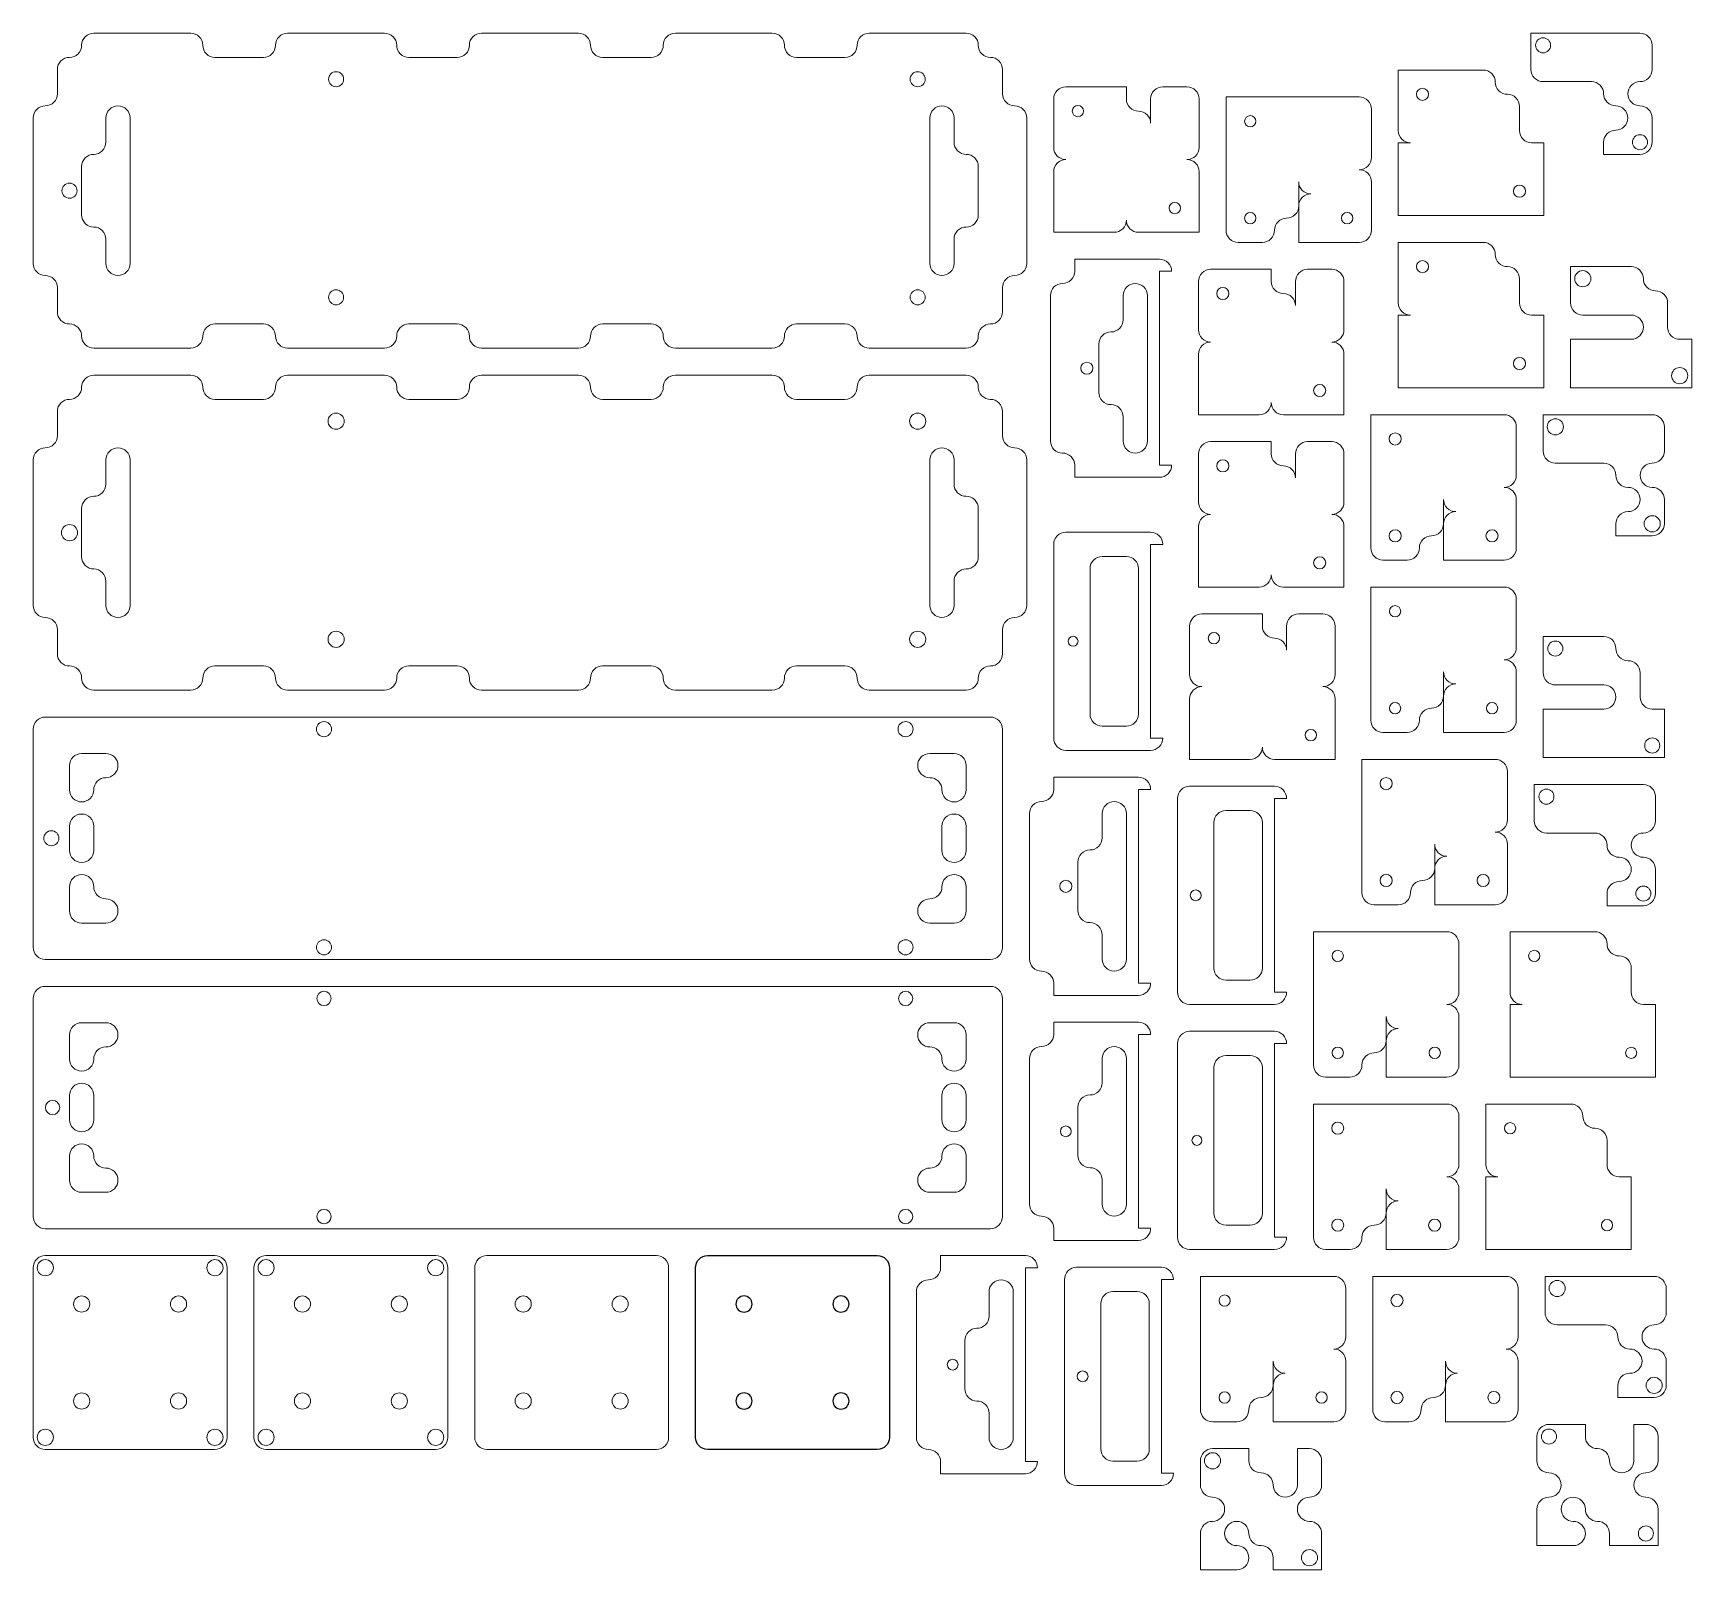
# Model space of a CAD drawing. Extents: x 1 to 124, y -115 to -1.
import ezdxf

# ---------------------------------------------------------------- set-up
doc = ezdxf.new("R2010")
doc.units = 0
doc.layers.get('0').update_dxf_attribs({"lineweight": 25})
for name, color, linetype, lineweight, true_color in [('1', 18, 'Continuous', 0, 0x000000), ('10', 18, 'Continuous', 0, 0x000000), ('11', 18, 'Continuous', 0, 0x000000), ('12', 18, 'Continuous', 0, 0x000000), ('13', 18, 'Continuous', 0, 0x000000), ('14', 18, 'Continuous', 0, 0x000000), ('15', 18, 'Continuous', 0, 0x000000), ('16', 18, 'Continuous', 0, 0x000000), ('17', 18, 'Continuous', 0, 0x000000), ('18', 18, 'Continuous', 0, 0x000000), ('19', 18, 'Continuous', 0, 0x000000), ('2', 18, 'Continuous', 0, 0x000000), ('20', 18, 'Continuous', 0, 0x000000), ('21', 18, 'Continuous', 0, 0x000000), ('22', 18, 'Continuous', 0, 0x000000), ('23', 18, 'Continuous', 0, 0x000000), ('24', 18, 'Continuous', 0, 0x000000), ('25', 18, 'Continuous', 0, 0x000000), ('26', 18, 'Continuous', 0, 0x000000), ('27', 18, 'Continuous', 0, 0x000000), ('28', 18, 'Continuous', 0, 0x000000), ('29', 18, 'Continuous', 0, 0x000000), ('3', 18, 'Continuous', 0, 0x000000), ('30', 18, 'Continuous', 0, 0x000000), ('31', 18, 'Continuous', 0, 0x000000), ('32', 18, 'Continuous', 0, 0x000000), ('33', 18, 'Continuous', 0, 0x000000), ('34', 18, 'Continuous', 0, 0x000000), ('35', 18, 'Continuous', 0, 0x000000), ('36', 18, 'Continuous', 0, 0x000000), ('37', 18, 'Continuous', 0, 0x000000), ('38', 18, 'Continuous', 0, 0x000000), ('39', 18, 'Continuous', 0, 0x000000), ('4', 18, 'Continuous', 0, 0x000000), ('5', 18, 'Continuous', 0, 0x000000), ('6', 18, 'Continuous', 0, 0x000000), ('7', 18, 'Continuous', 0, 0x000000), ('8', 18, 'Continuous', 0, 0x000000), ('9', 18, 'Continuous', 0, 0x000000)]:
    doc.layers.add(name, color=color, linetype=linetype, lineweight=lineweight, true_color=true_color)

msp = doc.modelspace()

# ---------------------------------------------------------------- linework, layer by layer
at = {"flags": 128}
for points in [[(50.2, -92.7, -0.414214), (51.1, -91.8), (52, -91.8), (52.9, -91.8), (53.8, -91.8), (54.7, -91.8), (55.6, -91.8), (56.5, -91.8), (57.4, -91.8), (58.3, -91.8), (59.2, -91.8), (60.1, -91.8), (61, -91.8), (61.9, -91.8), (62.8, -91.8), (63.7, -91.8, -0.414214), (64.6, -92.7), (64.6, -93.6), (64.6, -94.5), (64.6, -95.4), (64.6, -96.3), (64.6, -97.2), (64.6, -98.1), (64.6, -99), (64.6, -99.9), (64.6, -100.8), (64.6, -101.7), (64.6, -102.6), (64.6, -103.5), (64.6, -104.4), (64.6, -105.3, -0.414214), (63.7, -106.2), (62.8, -106.2), (61.9, -106.2), (61, -106.2), (60.1, -106.2), (59.2, -106.2), (58.3, -106.2), (57.4, -106.2), (56.5, -106.2), (55.6, -106.2), (54.7, -106.2), (53.8, -106.2), (52.9, -106.2), (52, -106.2), (51.1, -106.2, -0.414214), (50.2, -105.3), (50.2, -104.4), (50.2, -103.5), (50.2, -102.6), (50.2, -101.7), (50.2, -100.8), (50.2, -99.9), (50.2, -99), (50.2, -98.1), (50.2, -97.2), (50.2, -96.3), (50.2, -95.4), (50.2, -94.5), (50.2, -93.6), (50.2, -92.7)], [(54.4, -95.4, 1), (53.2, -95.4, 1), (54.4, -95.4)], [(61.6, -95.4, 1), (60.4, -95.4, 1), (61.6, -95.4)], [(54.4, -102.6, 1), (53.2, -102.6, 1), (54.4, -102.6)], [(61.6, -102.6, 1), (60.4, -102.6, 1), (61.6, -102.6)]]:
    msp.add_lwpolyline(points, format="xyb", dxfattribs=at)
at = {"layer": '1', "flags": 128}
for points in [[(1, -92.7, -0.414214), (1.9, -91.8), (2.8, -91.8), (3.7, -91.8), (4.6, -91.8), (5.5, -91.8), (6.4, -91.8), (7.3, -91.8), (8.2, -91.8), (9.1, -91.8), (10, -91.8), (10.9, -91.8), (11.8, -91.8), (12.7, -91.8), (13.6, -91.8), (14.5, -91.8, -0.414214), (15.4, -92.7), (15.4, -93.6), (15.4, -94.5), (15.4, -95.4), (15.4, -96.3), (15.4, -97.2), (15.4, -98.1), (15.4, -99), (15.4, -99.9), (15.4, -100.8), (15.4, -101.7), (15.4, -102.6), (15.4, -103.5), (15.4, -104.4), (15.4, -105.3, -0.414214), (14.5, -106.2), (13.6, -106.2), (12.7, -106.2), (11.8, -106.2), (10.9, -106.2), (10, -106.2), (9.1, -106.2), (8.2, -106.2), (7.3, -106.2), (6.4, -106.2), (5.5, -106.2), (4.6, -106.2), (3.7, -106.2), (2.8, -106.2), (1.9, -106.2, -0.414214), (1, -105.3), (1, -104.4), (1, -103.5), (1, -102.6), (1, -101.7), (1, -100.8), (1, -99.9), (1, -99), (1, -98.1), (1, -97.2), (1, -96.3), (1, -95.4), (1, -94.5), (1, -93.6), (1, -92.7)], [(2.5, -92.7, 1), (1.3, -92.7, 1), (2.5, -92.7)], [(15.1, -92.7, 1), (13.9, -92.7, 1), (15.1, -92.7)], [(5.2, -95.4, 1), (4, -95.4, 1), (5.2, -95.4)], [(12.4, -95.4, 1), (11.2, -95.4, 1), (12.4, -95.4)], [(5.2, -102.6, 1), (4, -102.6, 1), (5.2, -102.6)], [(12.4, -102.6, 1), (11.2, -102.6, 1), (12.4, -102.6)], [(2.5, -105.3, 1), (1.3, -105.3, 1), (2.5, -105.3)], [(15.1, -105.3, 1), (13.9, -105.3, 1), (15.1, -105.3)]]:
    msp.add_lwpolyline(points, format="xyb", dxfattribs=at)
at = {"layer": '10', "flags": 128}
for points in [[(110.7, -67.74), (111.6, -67.74), (112.5, -67.74), (113.4, -67.74), (114.3, -67.74), (115.2, -67.74), (116.1, -67.74), (117, -67.74, -0.414214), (117.9, -68.64, 0.414214), (118.8, -69.54, -0.414214), (119.7, -70.44), (119.7, -71.34), (119.7, -72.24, 0.414214), (120.6, -73.14), (121.5, -73.14), (121.5, -74.04), (121.5, -74.94), (121.5, -75.84), (121.5, -76.74), (121.5, -77.64), (121.5, -78.54), (120.6, -78.54), (119.7, -78.54), (118.8, -78.54), (117.9, -78.54), (117, -78.54), (116.1, -78.54), (115.2, -78.54), (114.3, -78.54), (113.4, -78.54), (112.5, -78.54), (111.6, -78.54), (110.7, -78.54), (110.7, -77.64), (110.7, -76.74), (110.7, -75.84), (110.7, -74.94), (110.7, -74.04), (110.7, -73.14), (111.6, -73.14, -0.414214), (110.7, -72.24), (110.7, -71.34), (110.7, -70.44), (110.7, -69.54), (110.7, -68.64), (110.7, -67.74)], [(112.91, -69.54, 1), (112.08, -69.54, 1), (112.91, -69.54)], [(120.11, -76.74, 1), (119.28, -76.74, 1), (120.11, -76.74)]]:
    msp.add_lwpolyline(points, format="xyb", dxfattribs=at)
at = {"layer": '11', "flags": 128}
for points in [[(76.8, -5.89, -0.414214), (77.7, -4.99), (78.6, -4.99), (79.5, -4.99), (80.4, -4.99), (81.3, -4.99), (82.2, -4.99), (82.2, -5.89, 0.414214), (83.1, -6.79, -0.414214), (84, -7.69), (84, -6.79), (84, -5.89, -0.414214), (84.9, -4.99), (85.8, -4.99), (86.7, -4.99, -0.414214), (87.6, -5.89), (87.6, -6.79), (87.6, -7.69), (87.6, -8.59), (87.6, -9.49, -0.414214), (86.7, -10.39, -0.414214), (87.6, -11.29), (87.6, -12.19), (87.6, -13.09), (87.6, -13.99), (87.6, -14.89), (87.6, -15.79), (86.7, -15.79), (85.8, -15.79), (84.9, -15.79), (84, -15.79), (83.1, -15.79, -0.414214), (82.2, -14.89, -0.414214), (81.3, -15.79), (80.4, -15.79), (79.5, -15.79), (78.6, -15.79), (77.7, -15.79), (76.8, -15.79), (76.8, -14.89), (76.8, -13.99), (76.8, -13.09), (76.8, -12.19), (76.8, -11.29, -0.414214), (77.7, -10.39, -0.414214), (76.8, -9.49), (76.8, -8.59), (76.8, -7.69), (76.8, -6.79), (76.8, -5.89)], [(79.02, -6.79, 1), (78.18, -6.79, 1), (79.02, -6.79)], [(86.22, -13.99, 1), (85.38, -13.99, 1), (86.22, -13.99)]]:
    msp.add_lwpolyline(points, format="xyb", dxfattribs=at)
at = {"layer": '12', "flags": 128}
for points in [[(89.6, -5.74), (90.5, -5.74), (91.4, -5.74), (92.3, -5.74), (93.2, -5.74), (94.1, -5.74), (95, -5.74), (95.9, -5.74), (96.8, -5.74), (97.7, -5.74), (98.6, -5.74), (99.5, -5.74, -0.414214), (100.4, -6.64), (100.4, -7.54), (100.4, -8.44), (100.4, -9.34), (100.4, -10.24, -0.414214), (99.5, -11.14, -0.414214), (100.4, -12.04), (100.4, -12.94), (100.4, -13.84), (100.4, -14.74), (100.4, -15.64, -0.414214), (99.5, -16.54), (98.6, -16.54), (97.7, -16.54), (96.8, -16.54), (95.9, -16.54), (95, -16.54), (95, -15.64), (95, -14.74), (95, -13.84, -0.414214), (95.9, -12.94, -0.414214), (95, -12.04), (95, -12.94), (95, -13.84, -0.414214), (94.1, -14.74, 0.414214), (93.2, -15.64, -0.414214), (92.3, -16.54), (91.4, -16.54), (90.5, -16.54, -0.414214), (89.6, -15.64), (89.6, -14.74), (89.6, -13.84), (89.6, -12.94), (89.6, -12.04), (89.6, -11.14), (89.6, -10.24), (89.6, -9.34), (89.6, -8.44), (89.6, -7.54), (89.6, -6.64), (89.6, -5.74)], [(91.82, -7.54, 1), (90.98, -7.54, 1), (91.82, -7.54)], [(91.82, -14.74, 1), (90.98, -14.74, 1), (91.82, -14.74)], [(99.02, -14.74, 1), (98.18, -14.74, 1), (99.02, -14.74)]]:
    msp.add_lwpolyline(points, format="xyb", dxfattribs=at)
at = {"layer": '13', "flags": 128}
for points in [[(100.36, -42.14), (101.26, -42.14), (102.16, -42.14), (103.06, -42.14), (103.96, -42.14), (104.86, -42.14), (105.76, -42.14), (106.66, -42.14), (107.56, -42.14), (108.46, -42.14), (109.36, -42.14), (110.26, -42.14, -0.414214), (111.16, -43.04), (111.16, -43.94), (111.16, -44.84), (111.16, -45.74), (111.16, -46.64, -0.414214), (110.26, -47.54, -0.414214), (111.16, -48.44), (111.16, -49.34), (111.16, -50.24), (111.16, -51.14), (111.16, -52.04, -0.414214), (110.26, -52.94), (109.36, -52.94), (108.46, -52.94), (107.56, -52.94), (106.66, -52.94), (105.76, -52.94), (105.76, -52.04), (105.76, -51.14), (105.76, -50.24, -0.414214), (106.66, -49.34, -0.414214), (105.76, -48.44), (105.76, -49.34), (105.76, -50.24, -0.414214), (104.86, -51.14, 0.414214), (103.96, -52.04, -0.414214), (103.06, -52.94), (102.16, -52.94), (101.26, -52.94, -0.414214), (100.36, -52.04), (100.36, -51.14), (100.36, -50.24), (100.36, -49.34), (100.36, -48.44), (100.36, -47.54), (100.36, -46.64), (100.36, -45.74), (100.36, -44.84), (100.36, -43.94), (100.36, -43.04), (100.36, -42.14)], [(102.58, -43.94, 1), (101.74, -43.94, 1), (102.58, -43.94)], [(102.58, -51.14, 1), (101.74, -51.14, 1), (102.58, -51.14)], [(109.78, -51.14, 1), (108.94, -51.14, 1), (109.78, -51.14)]]:
    msp.add_lwpolyline(points, format="xyb", dxfattribs=at)
at = {"layer": '14', "flags": 128}
for points in [[(33.8, -92.7, -0.414214), (34.7, -91.8), (35.6, -91.8), (36.5, -91.8), (37.4, -91.8), (38.3, -91.8), (39.2, -91.8), (40.1, -91.8), (41, -91.8), (41.9, -91.8), (42.8, -91.8), (43.7, -91.8), (44.6, -91.8), (45.5, -91.8), (46.4, -91.8), (47.3, -91.8, -0.414214), (48.2, -92.7), (48.2, -93.6), (48.2, -94.5), (48.2, -95.4), (48.2, -96.3), (48.2, -97.2), (48.2, -98.1), (48.2, -99), (48.2, -99.9), (48.2, -100.8), (48.2, -101.7), (48.2, -102.6), (48.2, -103.5), (48.2, -104.4), (48.2, -105.3, -0.414214), (47.3, -106.2), (46.4, -106.2), (45.5, -106.2), (44.6, -106.2), (43.7, -106.2), (42.8, -106.2), (41.9, -106.2), (41, -106.2), (40.1, -106.2), (39.2, -106.2), (38.3, -106.2), (37.4, -106.2), (36.5, -106.2), (35.6, -106.2), (34.7, -106.2, -0.414214), (33.8, -105.3), (33.8, -104.4), (33.8, -103.5), (33.8, -102.6), (33.8, -101.7), (33.8, -100.8), (33.8, -99.9), (33.8, -99), (33.8, -98.1), (33.8, -97.2), (33.8, -96.3), (33.8, -95.4), (33.8, -94.5), (33.8, -93.6), (33.8, -92.7)], [(38, -95.4, 1), (36.8, -95.4, 1), (38, -95.4)], [(45.2, -95.4, 1), (44, -95.4, 1), (45.2, -95.4)], [(38, -102.6, 1), (36.8, -102.6, 1), (38, -102.6)], [(45.2, -102.6, 1), (44, -102.6, 1), (45.2, -102.6)]]:
    msp.add_lwpolyline(points, format="xyb", dxfattribs=at)
at = {"layer": '15', "flags": 128}
for points in [[(17.4, -92.7, -0.414214), (18.3, -91.8), (19.2, -91.8), (20.1, -91.8), (21, -91.8), (21.9, -91.8), (22.8, -91.8), (23.7, -91.8), (24.6, -91.8), (25.5, -91.8), (26.4, -91.8), (27.3, -91.8), (28.2, -91.8), (29.1, -91.8), (30, -91.8), (30.9, -91.8, -0.414214), (31.8, -92.7), (31.8, -93.6), (31.8, -94.5), (31.8, -95.4), (31.8, -96.3), (31.8, -97.2), (31.8, -98.1), (31.8, -99), (31.8, -99.9), (31.8, -100.8), (31.8, -101.7), (31.8, -102.6), (31.8, -103.5), (31.8, -104.4), (31.8, -105.3, -0.414214), (30.9, -106.2), (30, -106.2), (29.1, -106.2), (28.2, -106.2), (27.3, -106.2), (26.4, -106.2), (25.5, -106.2), (24.6, -106.2), (23.7, -106.2), (22.8, -106.2), (21.9, -106.2), (21, -106.2), (20.1, -106.2), (19.2, -106.2), (18.3, -106.2, -0.414214), (17.4, -105.3), (17.4, -104.4), (17.4, -103.5), (17.4, -102.6), (17.4, -101.7), (17.4, -100.8), (17.4, -99.9), (17.4, -99), (17.4, -98.1), (17.4, -97.2), (17.4, -96.3), (17.4, -95.4), (17.4, -94.5), (17.4, -93.6), (17.4, -92.7)], [(18.9, -92.7, 1), (17.7, -92.7, 1), (18.9, -92.7)], [(31.5, -92.7, 1), (30.3, -92.7, 1), (31.5, -92.7)], [(21.6, -95.4, 1), (20.4, -95.4, 1), (21.6, -95.4)], [(28.8, -95.4, 1), (27.6, -95.4, 1), (28.8, -95.4)], [(21.6, -102.6, 1), (20.4, -102.6, 1), (21.6, -102.6)], [(28.8, -102.6, 1), (27.6, -102.6, 1), (28.8, -102.6)], [(18.9, -105.3, 1), (17.7, -105.3, 1), (18.9, -105.3)], [(31.5, -105.3, 1), (30.3, -105.3, 1), (31.5, -105.3)]]:
    msp.add_lwpolyline(points, format="xyb", dxfattribs=at)
at = {"layer": '16', "flags": 128}
for points in [[(76.8, -39.87), (76.8, -38.97, -0.414214), (77.7, -38.07), (78.6, -38.07), (79.5, -38.07), (80.4, -38.07), (81.3, -38.07), (82.2, -38.07), (83.1, -38.07), (84, -38.07, -0.414214), (84.9, -38.97), (84, -38.97), (84, -39.87), (84, -40.77), (84, -41.67), (84, -42.57), (84, -43.47), (84, -44.37), (84, -45.27), (84, -46.17), (84, -47.07), (84, -47.97), (84, -48.87), (84, -49.77), (84, -50.67), (84, -51.57), (84, -52.47), (84, -53.37), (84.9, -53.37, -0.414214), (84, -54.27), (83.1, -54.27), (82.2, -54.27), (81.3, -54.27), (80.4, -54.27), (79.5, -54.27), (78.6, -54.27), (77.7, -54.27, -0.414214), (76.8, -53.37), (76.8, -52.47), (76.8, -51.57), (76.8, -50.67), (76.8, -49.77), (76.8, -48.87), (76.8, -47.97), (76.8, -47.07), (76.8, -46.17), (76.8, -45.27), (76.8, -44.37), (76.8, -43.47), (76.8, -42.57), (76.8, -41.67), (76.8, -40.77), (76.8, -39.87)], [(79.5, -40.77), (79.5, -41.67), (79.5, -42.57), (79.5, -43.47), (79.5, -44.37), (79.5, -45.27), (79.5, -46.17), (79.5, -47.07), (79.5, -47.97), (79.5, -48.87), (79.5, -49.77), (79.5, -50.67), (79.5, -51.57, 0.414214), (80.4, -52.47), (81.3, -52.47), (82.2, -52.47, 0.414214), (83.1, -51.57), (83.1, -50.67), (83.1, -49.77), (83.1, -48.87), (83.1, -47.97), (83.1, -47.07), (83.1, -46.17), (83.1, -45.27), (83.1, -44.37), (83.1, -43.47), (83.1, -42.57), (83.1, -41.67), (83.1, -40.77, 0.414214), (82.2, -39.87), (81.3, -39.87), (80.4, -39.87, 0.414214), (79.5, -40.77)], [(78.61, -46.17, 1), (77.87, -46.17, 1), (78.61, -46.17)]]:
    msp.add_lwpolyline(points, format="xyb", dxfattribs=at)
at = {"layer": '17', "flags": 128}
for points in [[(86, -58.74), (86, -57.84, -0.414214), (86.9, -56.94), (87.8, -56.94), (88.7, -56.94), (89.6, -56.94), (90.5, -56.94), (91.4, -56.94), (92.3, -56.94), (93.2, -56.94, -0.414214), (94.1, -57.84), (93.2, -57.84), (93.2, -58.74), (93.2, -59.64), (93.2, -60.54), (93.2, -61.44), (93.2, -62.34), (93.2, -63.24), (93.2, -64.14), (93.2, -65.04), (93.2, -65.94), (93.2, -66.84), (93.2, -67.74), (93.2, -68.64), (93.2, -69.54), (93.2, -70.44), (93.2, -71.34), (93.2, -72.24), (94.1, -72.24, -0.414214), (93.2, -73.14), (92.3, -73.14), (91.4, -73.14), (90.5, -73.14), (89.6, -73.14), (88.7, -73.14), (87.8, -73.14), (86.9, -73.14, -0.414214), (86, -72.24), (86, -71.34), (86, -70.44), (86, -69.54), (86, -68.64), (86, -67.74), (86, -66.84), (86, -65.94), (86, -65.04), (86, -64.14), (86, -63.24), (86, -62.34), (86, -61.44), (86, -60.54), (86, -59.64), (86, -58.74)], [(88.7, -59.64), (88.7, -60.54), (88.7, -61.44), (88.7, -62.34), (88.7, -63.24), (88.7, -64.14), (88.7, -65.04), (88.7, -65.94), (88.7, -66.84), (88.7, -67.74), (88.7, -68.64), (88.7, -69.54), (88.7, -70.44, 0.414214), (89.6, -71.34), (90.5, -71.34), (91.4, -71.34, 0.414214), (92.3, -70.44), (92.3, -69.54), (92.3, -68.64), (92.3, -67.74), (92.3, -66.84), (92.3, -65.94), (92.3, -65.04), (92.3, -64.14), (92.3, -63.24), (92.3, -62.34), (92.3, -61.44), (92.3, -60.54), (92.3, -59.64, 0.414214), (91.4, -58.74), (90.5, -58.74), (89.6, -58.74, 0.414214), (88.7, -59.64)], [(87.75, -65.04, 1), (86.95, -65.04, 1), (87.75, -65.04)]]:
    msp.add_lwpolyline(points, format="xyb", dxfattribs=at)
at = {"layer": '18', "flags": 128}
for points in [[(1, -72.7, -0.414214), (1.9, -71.8), (2.8, -71.8), (3.7, -71.8), (4.6, -71.8), (5.5, -71.8), (6.4, -71.8), (7.3, -71.8), (8.2, -71.8), (9.1, -71.8), (10, -71.8), (10.9, -71.8), (11.8, -71.8), (12.7, -71.8), (13.6, -71.8), (14.5, -71.8), (15.4, -71.8), (16.3, -71.8), (17.2, -71.8), (18.1, -71.8), (19, -71.8), (19.9, -71.8), (20.8, -71.8), (21.7, -71.8), (22.6, -71.8), (23.5, -71.8), (24.4, -71.8), (25.3, -71.8), (26.2, -71.8), (27.1, -71.8), (28, -71.8), (28.9, -71.8), (29.8, -71.8), (30.7, -71.8), (31.6, -71.8), (32.5, -71.8), (33.4, -71.8), (34.3, -71.8), (35.2, -71.8), (36.1, -71.8), (37, -71.8), (37.9, -71.8), (38.8, -71.8), (39.7, -71.8), (40.6, -71.8), (41.5, -71.8), (42.4, -71.8), (43.3, -71.8), (44.2, -71.8), (45.1, -71.8), (46, -71.8), (46.9, -71.8), (47.8, -71.8), (48.7, -71.8), (49.6, -71.8), (50.5, -71.8), (51.4, -71.8), (52.3, -71.8), (53.2, -71.8), (54.1, -71.8), (55, -71.8), (55.9, -71.8), (56.8, -71.8), (57.7, -71.8), (58.6, -71.8), (59.5, -71.8), (60.4, -71.8), (61.3, -71.8), (62.2, -71.8), (63.1, -71.8), (64, -71.8), (64.9, -71.8), (65.8, -71.8), (66.7, -71.8), (67.6, -71.8), (68.5, -71.8), (69.4, -71.8), (70.3, -71.8), (71.2, -71.8), (72.1, -71.8, -0.414214), (73, -72.7), (73, -73.6), (73, -74.5), (73, -75.4), (73, -76.3), (73, -77.2), (73, -78.1), (73, -79), (73, -79.9), (73, -80.8), (73, -81.7), (73, -82.6), (73, -83.5), (73, -84.4), (73, -85.3), (73, -86.2), (73, -87.1), (73, -88), (73, -88.9, -0.414214), (72.1, -89.8), (71.2, -89.8), (70.3, -89.8), (69.4, -89.8), (68.5, -89.8), (67.6, -89.8), (66.7, -89.8), (65.8, -89.8), (64.9, -89.8), (64, -89.8), (63.1, -89.8), (62.2, -89.8), (61.3, -89.8), (60.4, -89.8), (59.5, -89.8), (58.6, -89.8), (57.7, -89.8), (56.8, -89.8), (55.9, -89.8), (55, -89.8), (54.1, -89.8), (53.2, -89.8), (52.3, -89.8), (51.4, -89.8), (50.5, -89.8), (49.6, -89.8), (48.7, -89.8), (47.8, -89.8), (46.9, -89.8), (46, -89.8), (45.1, -89.8), (44.2, -89.8), (43.3, -89.8), (42.4, -89.8), (41.5, -89.8), (40.6, -89.8), (39.7, -89.8), (38.8, -89.8), (37.9, -89.8), (37, -89.8), (36.1, -89.8), (35.2, -89.8), (34.3, -89.8), (33.4, -89.8), (32.5, -89.8), (31.6, -89.8), (30.7, -89.8), (29.8, -89.8), (28.9, -89.8), (28, -89.8), (27.1, -89.8), (26.2, -89.8), (25.3, -89.8), (24.4, -89.8), (23.5, -89.8), (22.6, -89.8), (21.7, -89.8), (20.8, -89.8), (19.9, -89.8), (19, -89.8), (18.1, -89.8), (17.2, -89.8), (16.3, -89.8), (15.4, -89.8), (14.5, -89.8), (13.6, -89.8), (12.7, -89.8), (11.8, -89.8), (10.9, -89.8), (10, -89.8), (9.1, -89.8), (8.2, -89.8), (7.3, -89.8), (6.4, -89.8), (5.5, -89.8), (4.6, -89.8), (3.7, -89.8), (2.8, -89.8), (1.9, -89.8, -0.414214), (1, -88.9), (1, -88), (1, -87.1), (1, -86.2), (1, -85.3), (1, -84.4), (1, -83.5), (1, -82.6), (1, -81.7), (1, -80.8), (1, -79.9), (1, -79), (1, -78.1), (1, -77.2), (1, -76.3), (1, -75.4), (1, -74.5), (1, -73.6), (1, -72.7)], [(23.13, -72.7, 1), (22.07, -72.7, 1), (23.13, -72.7)], [(66.33, -72.7, 1), (65.27, -72.7, 1), (66.33, -72.7)], [(3.7, -75.4), (3.7, -76.3), (3.7, -77.2, 0.414214), (4.6, -78.1, 0.414214), (5.5, -77.2, -0.414214), (6.4, -76.3, 0.414214), (7.3, -75.4, 0.414214), (6.4, -74.5), (5.5, -74.5), (4.6, -74.5, 0.414214), (3.7, -75.4)], [(68.5, -74.5), (67.6, -74.5, 0.414214), (66.7, -75.4, 0.414214), (67.6, -76.3, -0.414214), (68.5, -77.2, 0.414214), (69.4, -78.1, 0.414214), (70.3, -77.2), (70.3, -76.3), (70.3, -75.4, 0.414214), (69.4, -74.5), (68.5, -74.5)], [(3.7, -80.8), (3.7, -81.7, 0.414214), (4.6, -82.6, 0.414214), (5.5, -81.7), (5.5, -80.8), (5.5, -79.9, 0.414214), (4.6, -79, 0.414214), (3.7, -79.9), (3.7, -80.8)], [(68.5, -80.8), (68.5, -81.7, 0.414214), (69.4, -82.6, 0.414214), (70.3, -81.7), (70.3, -80.8), (70.3, -79.9, 0.414214), (69.4, -79, 0.414214), (68.5, -79.9), (68.5, -80.8)], [(2.97, -80.8, 1), (1.91, -80.8, 1), (2.97, -80.8)], [(3.7, -84.4), (3.7, -85.3), (3.7, -86.2, 0.414214), (4.6, -87.1), (5.5, -87.1), (6.4, -87.1, 0.414214), (7.3, -86.2, 0.414214), (6.4, -85.3, -0.414214), (5.5, -84.4, 0.414214), (4.6, -83.5, 0.414214), (3.7, -84.4)], [(68.5, -84.4, -0.414214), (67.6, -85.3, 0.414214), (66.7, -86.2, 0.414214), (67.6, -87.1), (68.5, -87.1), (69.4, -87.1, 0.414214), (70.3, -86.2), (70.3, -85.3), (70.3, -84.4, 0.414214), (69.4, -83.5, 0.414214), (68.5, -84.4)], [(23.13, -88.9, 1), (22.07, -88.9, 1), (23.13, -88.9)], [(23.13, -88.9, 1), (22.07, -88.9, 1), (23.13, -88.9)], [(23.13, -88.9, 1), (22.07, -88.9, 1), (23.13, -88.9)], [(23.13, -88.9, 1), (22.07, -88.9, 1), (23.13, -88.9)], [(23.13, -88.9, 1), (22.07, -88.9, 1), (23.13, -88.9)], [(66.33, -88.9, 1), (65.27, -88.9, 1), (66.33, -88.9)]]:
    msp.add_lwpolyline(points, format="xyb", dxfattribs=at)
at = {"layer": '19', "flags": 128}
for points in [[(1, -52.7, -0.414214), (1.9, -51.8), (2.8, -51.8), (3.7, -51.8), (4.6, -51.8), (5.5, -51.8), (6.4, -51.8), (7.3, -51.8), (8.2, -51.8), (9.1, -51.8), (10, -51.8), (10.9, -51.8), (11.8, -51.8), (12.7, -51.8), (13.6, -51.8), (14.5, -51.8), (15.4, -51.8), (16.3, -51.8), (17.2, -51.8), (18.1, -51.8), (19, -51.8), (19.9, -51.8), (20.8, -51.8), (21.7, -51.8), (22.6, -51.8), (23.5, -51.8), (24.4, -51.8), (25.3, -51.8), (26.2, -51.8), (27.1, -51.8), (28, -51.8), (28.9, -51.8), (29.8, -51.8), (30.7, -51.8), (31.6, -51.8), (32.5, -51.8), (33.4, -51.8), (34.3, -51.8), (35.2, -51.8), (36.1, -51.8), (37, -51.8), (37.9, -51.8), (38.8, -51.8), (39.7, -51.8), (40.6, -51.8), (41.5, -51.8), (42.4, -51.8), (43.3, -51.8), (44.2, -51.8), (45.1, -51.8), (46, -51.8), (46.9, -51.8), (47.8, -51.8), (48.7, -51.8), (49.6, -51.8), (50.5, -51.8), (51.4, -51.8), (52.3, -51.8), (53.2, -51.8), (54.1, -51.8), (55, -51.8), (55.9, -51.8), (56.8, -51.8), (57.7, -51.8), (58.6, -51.8), (59.5, -51.8), (60.4, -51.8), (61.3, -51.8), (62.2, -51.8), (63.1, -51.8), (64, -51.8), (64.9, -51.8), (65.8, -51.8), (66.7, -51.8), (67.6, -51.8), (68.5, -51.8), (69.4, -51.8), (70.3, -51.8), (71.2, -51.8), (72.1, -51.8, -0.414214), (73, -52.7), (73, -53.6), (73, -54.5), (73, -55.4), (73, -56.3), (73, -57.2), (73, -58.1), (73, -59), (73, -59.9), (73, -60.8), (73, -61.7), (73, -62.6), (73, -63.5), (73, -64.4), (73, -65.3), (73, -66.2), (73, -67.1), (73, -68), (73, -68.9, -0.414214), (72.1, -69.8), (71.2, -69.8), (70.3, -69.8), (69.4, -69.8), (68.5, -69.8), (67.6, -69.8), (66.7, -69.8), (65.8, -69.8), (64.9, -69.8), (64, -69.8), (63.1, -69.8), (62.2, -69.8), (61.3, -69.8), (60.4, -69.8), (59.5, -69.8), (58.6, -69.8), (57.7, -69.8), (56.8, -69.8), (55.9, -69.8), (55, -69.8), (54.1, -69.8), (53.2, -69.8), (52.3, -69.8), (51.4, -69.8), (50.5, -69.8), (49.6, -69.8), (48.7, -69.8), (47.8, -69.8), (46.9, -69.8), (46, -69.8), (45.1, -69.8), (44.2, -69.8), (43.3, -69.8), (42.4, -69.8), (41.5, -69.8), (40.6, -69.8), (39.7, -69.8), (38.8, -69.8), (37.9, -69.8), (37, -69.8), (36.1, -69.8), (35.2, -69.8), (34.3, -69.8), (33.4, -69.8), (32.5, -69.8), (31.6, -69.8), (30.7, -69.8), (29.8, -69.8), (28.9, -69.8), (28, -69.8), (27.1, -69.8), (26.2, -69.8), (25.3, -69.8), (24.4, -69.8), (23.5, -69.8), (22.6, -69.8), (21.7, -69.8), (20.8, -69.8), (19.9, -69.8), (19, -69.8), (18.1, -69.8), (17.2, -69.8), (16.3, -69.8), (15.4, -69.8), (14.5, -69.8), (13.6, -69.8), (12.7, -69.8), (11.8, -69.8), (10.9, -69.8), (10, -69.8), (9.1, -69.8), (8.2, -69.8), (7.3, -69.8), (6.4, -69.8), (5.5, -69.8), (4.6, -69.8), (3.7, -69.8), (2.8, -69.8), (1.9, -69.8, -0.414214), (1, -68.9), (1, -68), (1, -67.1), (1, -66.2), (1, -65.3), (1, -64.4), (1, -63.5), (1, -62.6), (1, -61.7), (1, -60.8), (1, -59.9), (1, -59), (1, -58.1), (1, -57.2), (1, -56.3), (1, -55.4), (1, -54.5), (1, -53.6), (1, -52.7)], [(23.16, -52.7, 1), (22.04, -52.7, 1), (23.16, -52.7)], [(66.36, -52.7, 1), (65.24, -52.7, 1), (66.36, -52.7)], [(3.7, -55.4), (3.7, -56.3), (3.7, -57.2, 0.414214), (4.6, -58.1, 0.414214), (5.5, -57.2, -0.414214), (6.4, -56.3, 0.414214), (7.3, -55.4, 0.414214), (6.4, -54.5), (5.5, -54.5), (4.6, -54.5, 0.414214), (3.7, -55.4)], [(68.5, -54.5), (67.6, -54.5, 0.414214), (66.7, -55.4, 0.414214), (67.6, -56.3, -0.414214), (68.5, -57.2, 0.414214), (69.4, -58.1, 0.414214), (70.3, -57.2), (70.3, -56.3), (70.3, -55.4, 0.414214), (69.4, -54.5), (68.5, -54.5)], [(3.7, -60.8), (3.7, -61.7, 0.414214), (4.6, -62.6, 0.414214), (5.5, -61.7), (5.5, -60.8), (5.5, -59.9, 0.414214), (4.6, -59, 0.414214), (3.7, -59.9), (3.7, -60.8)], [(68.5, -60.8), (68.5, -61.7, 0.414214), (69.4, -62.6, 0.414214), (70.3, -61.7), (70.3, -60.8), (70.3, -59.9, 0.414214), (69.4, -59, 0.414214), (68.5, -59.9), (68.5, -60.8)], [(2.91, -60.8, 1), (1.79, -60.8, 1), (2.91, -60.8)], [(3.7, -64.4), (3.7, -65.3), (3.7, -66.2, 0.414214), (4.6, -67.1), (5.5, -67.1), (6.4, -67.1, 0.414214), (7.3, -66.2, 0.414214), (6.4, -65.3, -0.414214), (5.5, -64.4, 0.414214), (4.6, -63.5, 0.414214), (3.7, -64.4)], [(68.5, -64.4, -0.414214), (67.6, -65.3, 0.414214), (66.7, -66.2, 0.414214), (67.6, -67.1), (68.5, -67.1), (69.4, -67.1, 0.414214), (70.3, -66.2), (70.3, -65.3), (70.3, -64.4, 0.414214), (69.4, -63.5, 0.414214), (68.5, -64.4)], [(23.16, -68.9, 1), (22.04, -68.9, 1), (23.16, -68.9)], [(66.36, -68.9, 1), (65.24, -68.9, 1), (66.36, -68.9)]]:
    msp.add_lwpolyline(points, format="xyb", dxfattribs=at)
at = {"layer": '2', "flags": 128}
for points in [[(86, -76.94), (86, -76.04, -0.414214), (86.9, -75.14), (87.8, -75.14), (88.7, -75.14), (89.6, -75.14), (90.5, -75.14), (91.4, -75.14), (92.3, -75.14), (93.2, -75.14, -0.414214), (94.1, -76.04), (93.2, -76.04), (93.2, -76.94), (93.2, -77.84), (93.2, -78.74), (93.2, -79.64), (93.2, -80.54), (93.2, -81.44), (93.2, -82.34), (93.2, -83.24), (93.2, -84.14), (93.2, -85.04), (93.2, -85.94), (93.2, -86.84), (93.2, -87.74), (93.2, -88.64), (93.2, -89.54), (93.2, -90.44), (94.1, -90.44, -0.414214), (93.2, -91.34), (92.3, -91.34), (91.4, -91.34), (90.5, -91.34), (89.6, -91.34), (88.7, -91.34), (87.8, -91.34), (86.9, -91.34, -0.414214), (86, -90.44), (86, -89.54), (86, -88.64), (86, -87.74), (86, -86.84), (86, -85.94), (86, -85.04), (86, -84.14), (86, -83.24), (86, -82.34), (86, -81.44), (86, -80.54), (86, -79.64), (86, -78.74), (86, -77.84), (86, -76.94)], [(88.7, -77.84), (88.7, -78.74), (88.7, -79.64), (88.7, -80.54), (88.7, -81.44), (88.7, -82.34), (88.7, -83.24), (88.7, -84.14), (88.7, -85.04), (88.7, -85.94), (88.7, -86.84), (88.7, -87.74), (88.7, -88.64, 0.414214), (89.6, -89.54), (90.5, -89.54), (91.4, -89.54, 0.414214), (92.3, -88.64), (92.3, -87.74), (92.3, -86.84), (92.3, -85.94), (92.3, -85.04), (92.3, -84.14), (92.3, -83.24), (92.3, -82.34), (92.3, -81.44), (92.3, -80.54), (92.3, -79.64), (92.3, -78.74), (92.3, -77.84, 0.414214), (91.4, -76.94), (90.5, -76.94), (89.6, -76.94, 0.414214), (88.7, -77.84)], [(87.81, -83.24, 1), (87.07, -83.24, 1), (87.81, -83.24)]]:
    msp.add_lwpolyline(points, format="xyb", dxfattribs=at)
at = {"layer": '20', "flags": 128}
for points in [[(84.66, -18.69), (84.66, -19.59), (84.66, -20.49), (84.66, -21.39), (84.66, -22.29), (84.66, -23.19), (84.66, -24.09), (84.66, -24.99), (84.66, -25.89), (84.66, -26.79), (84.66, -27.69), (84.66, -28.59), (84.66, -29.49), (84.66, -30.39), (84.66, -31.29), (84.66, -32.19), (84.66, -33.09), (85.56, -33.09, -0.414214), (84.66, -33.99), (83.76, -33.99), (82.86, -33.99), (81.96, -33.99), (81.06, -33.99), (80.16, -33.99), (79.26, -33.99), (78.36, -33.99), (78.36, -33.09, 0.414214), (77.46, -32.19, -0.414214), (76.56, -31.29), (76.56, -30.39), (76.56, -29.49), (76.56, -28.59), (76.56, -27.69), (76.56, -26.79), (76.56, -25.89), (76.56, -24.99), (76.56, -24.09), (76.56, -23.19), (76.56, -22.29), (76.56, -21.39), (76.56, -20.49, -0.414214), (77.46, -19.59, 0.414214), (78.36, -18.69), (78.36, -17.79), (79.26, -17.79), (80.16, -17.79), (81.06, -17.79), (81.96, -17.79), (82.86, -17.79), (83.76, -17.79), (84.66, -17.79, -0.414214), (85.56, -18.69), (84.66, -18.69)], [(81.96, -20.49, -0.414214), (82.86, -19.59, -0.414214), (83.76, -20.49), (83.76, -21.39), (83.76, -22.29), (83.76, -23.19), (83.76, -24.09), (83.76, -24.99), (83.76, -25.89), (83.76, -26.79), (83.76, -27.69), (83.76, -28.59), (83.76, -29.49), (83.76, -30.39), (83.76, -31.29, -0.414214), (82.86, -32.19, -0.414214), (81.96, -31.29), (81.96, -30.39), (81.96, -29.49, 0.414214), (81.06, -28.59, -0.414214), (80.16, -27.69), (80.16, -26.79), (80.16, -25.89), (80.16, -24.99), (80.16, -24.09, -0.414214), (81.06, -23.19, 0.414214), (81.96, -22.29), (81.96, -21.39), (81.96, -20.49)], [(79.71, -25.89, 1), (78.81, -25.89, 1), (79.71, -25.89)]]:
    msp.add_lwpolyline(points, format="xyb", dxfattribs=at)
at = {"layer": '21', "flags": 128}
for points in [[(66.6, -95.4), (66.6, -94.5, -0.414214), (67.5, -93.6, 0.414214), (68.4, -92.7), (68.4, -91.8), (69.3, -91.8), (70.2, -91.8), (71.1, -91.8), (72, -91.8), (72.9, -91.8), (73.8, -91.8), (74.7, -91.8, -0.414214), (75.6, -92.7), (74.7, -92.7), (74.7, -93.6), (74.7, -94.5), (74.7, -95.4), (74.7, -96.3), (74.7, -97.2), (74.7, -98.1), (74.7, -99), (74.7, -99.9), (74.7, -100.8), (74.7, -101.7), (74.7, -102.6), (74.7, -103.5), (74.7, -104.4), (74.7, -105.3), (74.7, -106.2), (74.7, -107.1), (75.6, -107.1, -0.414214), (74.7, -108), (73.8, -108), (72.9, -108), (72, -108), (71.1, -108), (70.2, -108), (69.3, -108), (68.4, -108), (68.4, -107.1, 0.414214), (67.5, -106.2, -0.414214), (66.6, -105.3), (66.6, -104.4), (66.6, -103.5), (66.6, -102.6), (66.6, -101.7), (66.6, -100.8), (66.6, -99.9), (66.6, -99), (66.6, -98.1), (66.6, -97.2), (66.6, -96.3), (66.6, -95.4)], [(70.2, -98.1), (70.2, -99), (70.2, -99.9), (70.2, -100.8), (70.2, -101.7, 0.414214), (71.1, -102.6, -0.414214), (72, -103.5), (72, -104.4), (72, -105.3, 0.414214), (72.9, -106.2, 0.414214), (73.8, -105.3), (73.8, -104.4), (73.8, -103.5), (73.8, -102.6), (73.8, -101.7), (73.8, -100.8), (73.8, -99.9), (73.8, -99), (73.8, -98.1), (73.8, -97.2), (73.8, -96.3), (73.8, -95.4), (73.8, -94.5, 0.414214), (72.9, -93.6, 0.414214), (72, -94.5), (72, -95.4), (72, -96.3, -0.414214), (71.1, -97.2, 0.414214), (70.2, -98.1)], [(69.7, -99.9, 1), (68.9, -99.9, 1), (69.7, -99.9)]]:
    msp.add_lwpolyline(points, format="xyb", dxfattribs=at)
at = {"layer": '22', "flags": 128}
for points in [[(4.6, -27.3, -0.414214), (5.5, -26.4), (6.4, -26.4), (7.3, -26.4), (8.2, -26.4), (9.1, -26.4), (10, -26.4), (10.9, -26.4), (11.8, -26.4), (12.7, -26.4, -0.414214), (13.6, -27.3, 0.414214), (14.5, -28.2), (15.4, -28.2), (16.3, -28.2), (17.2, -28.2), (18.1, -28.2, 0.414214), (19, -27.3, -0.414214), (19.9, -26.4), (20.8, -26.4), (21.7, -26.4), (22.6, -26.4), (23.5, -26.4), (24.4, -26.4), (25.3, -26.4), (26.2, -26.4), (27.1, -26.4, -0.414214), (28, -27.3, 0.414214), (28.9, -28.2), (29.8, -28.2), (30.7, -28.2), (31.6, -28.2), (32.5, -28.2, 0.414214), (33.4, -27.3, -0.414214), (34.3, -26.4), (35.2, -26.4), (36.1, -26.4), (37, -26.4), (37.9, -26.4), (38.8, -26.4), (39.7, -26.4), (40.6, -26.4), (41.5, -26.4, -0.414214), (42.4, -27.3, 0.414214), (43.3, -28.2), (44.2, -28.2), (45.1, -28.2), (46, -28.2), (46.9, -28.2, 0.414214), (47.8, -27.3, -0.414214), (48.7, -26.4), (49.6, -26.4), (50.5, -26.4), (51.4, -26.4), (52.3, -26.4), (53.2, -26.4), (54.1, -26.4), (55, -26.4), (55.9, -26.4, -0.414214), (56.8, -27.3, 0.414214), (57.7, -28.2), (58.6, -28.2), (59.5, -28.2), (60.4, -28.2), (61.3, -28.2, 0.414214), (62.2, -27.3, -0.414214), (63.1, -26.4), (64, -26.4), (64.9, -26.4), (65.8, -26.4), (66.7, -26.4), (67.6, -26.4), (68.5, -26.4), (69.4, -26.4), (70.3, -26.4, -0.414214), (71.2, -27.3, 0.414214), (72.1, -28.2, -0.414214), (73, -29.1), (73, -30), (73, -30.9, 0.414214), (73.9, -31.8, -0.414214), (74.8, -32.7), (74.8, -33.6), (74.8, -34.5), (74.8, -35.4), (74.8, -36.3), (74.8, -37.2), (74.8, -38.1), (74.8, -39), (74.8, -39.9), (74.8, -40.8), (74.8, -41.7), (74.8, -42.6), (74.8, -43.5, -0.414214), (73.9, -44.4, 0.414214), (73, -45.3), (73, -46.2), (73, -47.1, -0.414214), (72.1, -48, 0.414214), (71.2, -48.9, -0.414214), (70.3, -49.8), (69.4, -49.8), (68.5, -49.8), (67.6, -49.8), (66.7, -49.8), (65.8, -49.8), (64.9, -49.8), (64, -49.8), (63.1, -49.8, -0.414214), (62.2, -48.9, 0.414214), (61.3, -48), (60.4, -48), (59.5, -48), (58.6, -48), (57.7, -48, 0.414214), (56.8, -48.9, -0.414214), (55.9, -49.8), (55, -49.8), (54.1, -49.8), (53.2, -49.8), (52.3, -49.8), (51.4, -49.8), (50.5, -49.8), (49.6, -49.8), (48.7, -49.8, -0.414214), (47.8, -48.9, 0.414214), (46.9, -48), (46, -48), (45.1, -48), (44.2, -48), (43.3, -48, 0.414214), (42.4, -48.9, -0.414214), (41.5, -49.8), (40.6, -49.8), (39.7, -49.8), (38.8, -49.8), (37.9, -49.8), (37, -49.8), (36.1, -49.8), (35.2, -49.8), (34.3, -49.8, -0.414214), (33.4, -48.9, 0.414214), (32.5, -48), (31.6, -48), (30.7, -48), (29.8, -48), (28.9, -48, 0.414214), (28, -48.9, -0.414214), (27.1, -49.8), (26.2, -49.8), (25.3, -49.8), (24.4, -49.8), (23.5, -49.8), (22.6, -49.8), (21.7, -49.8), (20.8, -49.8), (19.9, -49.8, -0.414214), (19, -48.9, 0.414214), (18.1, -48), (17.2, -48), (16.3, -48), (15.4, -48), (14.5, -48, 0.414214), (13.6, -48.9, -0.414214), (12.7, -49.8), (11.8, -49.8), (10.9, -49.8), (10, -49.8), (9.1, -49.8), (8.2, -49.8), (7.3, -49.8), (6.4, -49.8), (5.5, -49.8, -0.414214), (4.6, -48.9, 0.414214), (3.7, -48, -0.414214), (2.8, -47.1), (2.8, -46.2), (2.8, -45.3, 0.414214), (1.9, -44.4, -0.414214), (1, -43.5), (1, -42.6), (1, -41.7), (1, -40.8), (1, -39.9), (1, -39), (1, -38.1), (1, -37.2), (1, -36.3), (1, -35.4), (1, -34.5), (1, -33.6), (1, -32.7, -0.414214), (1.9, -31.8, 0.414214), (2.8, -30.9), (2.8, -30), (2.8, -29.1, -0.414214), (3.7, -28.2, 0.414214), (4.6, -27.3)], [(24.1, -29.82, 1), (22.9, -29.82, 1), (24.1, -29.82)], [(67.3, -29.82, 1), (66.1, -29.82, 1), (67.3, -29.82)], [(8.2, -43.5), (8.2, -42.6), (8.2, -41.7), (8.2, -40.8), (8.2, -39.9), (8.2, -39), (8.2, -38.1), (8.2, -37.2), (8.2, -36.3), (8.2, -35.4), (8.2, -34.5), (8.2, -33.6), (8.2, -32.7, 0.414214), (7.3, -31.8, 0.414214), (6.4, -32.7), (6.4, -33.6), (6.4, -34.5, -0.414214), (5.5, -35.4, 0.414214), (4.6, -36.3), (4.6, -37.2), (4.6, -38.1), (4.6, -39), (4.6, -39.9, 0.414214), (5.5, -40.8, -0.414214), (6.4, -41.7), (6.4, -42.6), (6.4, -43.5, 0.414214), (7.3, -44.4, 0.414214), (8.2, -43.5)], [(67.6, -32.7, -0.414214), (68.5, -31.8, -0.414214), (69.4, -32.7), (69.4, -33.6), (69.4, -34.5, 0.414214), (70.3, -35.4, -0.414214), (71.2, -36.3), (71.2, -37.2), (71.2, -38.1), (71.2, -39), (71.2, -39.9, -0.414214), (70.3, -40.8, 0.414214), (69.4, -41.7), (69.4, -42.6), (69.4, -43.5, -0.414214), (68.5, -44.4, -0.414214), (67.6, -43.5), (67.6, -42.6), (67.6, -41.7), (67.6, -40.8), (67.6, -39.9), (67.6, -39), (67.6, -38.1), (67.6, -37.2), (67.6, -36.3), (67.6, -35.4), (67.6, -34.5), (67.6, -33.6), (67.6, -32.7)], [(4.3, -38.1, 1), (3.1, -38.1, 1), (4.3, -38.1)], [(24.1, -46.02, 1), (22.9, -46.02, 1), (24.1, -46.02)], [(67.3, -46.02, 1), (66.1, -46.02, 1), (67.3, -46.02)]]:
    msp.add_lwpolyline(points, format="xyb", dxfattribs=at)
at = {"layer": '23', "flags": 128}
for points in [[(1, -8.2), (1, -7.3, -0.414214), (1.9, -6.4, 0.414214), (2.8, -5.5), (2.8, -4.6), (2.8, -3.7, -0.414214), (3.7, -2.8, 0.414214), (4.6, -1.9, -0.414214), (5.5, -1), (6.4, -1), (7.3, -1), (8.2, -1), (9.1, -1), (10, -1), (10.9, -1), (11.8, -1), (12.7, -1, -0.414214), (13.6, -1.9, 0.414214), (14.5, -2.8), (15.4, -2.8), (16.3, -2.8), (17.2, -2.8), (18.1, -2.8, 0.414214), (19, -1.9, -0.414214), (19.9, -1), (20.8, -1), (21.7, -1), (22.6, -1), (23.5, -1), (24.4, -1), (25.3, -1), (26.2, -1), (27.1, -1, -0.414214), (28, -1.9, 0.414214), (28.9, -2.8), (29.8, -2.8), (30.7, -2.8), (31.6, -2.8), (32.5, -2.8, 0.414214), (33.4, -1.9, -0.414214), (34.3, -1), (35.2, -1), (36.1, -1), (37, -1), (37.9, -1), (38.8, -1), (39.7, -1), (40.6, -1), (41.5, -1, -0.414214), (42.4, -1.9, 0.414214), (43.3, -2.8), (44.2, -2.8), (45.1, -2.8), (46, -2.8), (46.9, -2.8, 0.414214), (47.8, -1.9, -0.414214), (48.7, -1), (49.6, -1), (50.5, -1), (51.4, -1), (52.3, -1), (53.2, -1), (54.1, -1), (55, -1), (55.9, -1, -0.414214), (56.8, -1.9, 0.414214), (57.7, -2.8), (58.6, -2.8), (59.5, -2.8), (60.4, -2.8), (61.3, -2.8, 0.414214), (62.2, -1.9, -0.414214), (63.1, -1), (64, -1), (64.9, -1), (65.8, -1), (66.7, -1), (67.6, -1), (68.5, -1), (69.4, -1), (70.3, -1, -0.414214), (71.2, -1.9, 0.414214), (72.1, -2.8, -0.414214), (73, -3.7), (73, -4.6), (73, -5.5, 0.414214), (73.9, -6.4, -0.414214), (74.8, -7.3), (74.8, -8.2), (74.8, -9.1), (74.8, -10), (74.8, -10.9), (74.8, -11.8), (74.8, -12.7), (74.8, -13.6), (74.8, -14.5), (74.8, -15.4), (74.8, -16.3), (74.8, -17.2), (74.8, -18.1, -0.414214), (73.9, -19, 0.414214), (73, -19.9), (73, -20.8), (73, -21.7, -0.414214), (72.1, -22.6, 0.414214), (71.2, -23.5, -0.414214), (70.3, -24.4), (69.4, -24.4), (68.5, -24.4), (67.6, -24.4), (66.7, -24.4), (65.8, -24.4), (64.9, -24.4), (64, -24.4), (63.1, -24.4, -0.414214), (62.2, -23.5, 0.414214), (61.3, -22.6), (60.4, -22.6), (59.5, -22.6), (58.6, -22.6), (57.7, -22.6, 0.414214), (56.8, -23.5, -0.414214), (55.9, -24.4), (55, -24.4), (54.1, -24.4), (53.2, -24.4), (52.3, -24.4), (51.4, -24.4), (50.5, -24.4), (49.6, -24.4), (48.7, -24.4, -0.414214), (47.8, -23.5, 0.414214), (46.9, -22.6), (46, -22.6), (45.1, -22.6), (44.2, -22.6), (43.3, -22.6, 0.414214), (42.4, -23.5, -0.414214), (41.5, -24.4), (40.6, -24.4), (39.7, -24.4), (38.8, -24.4), (37.9, -24.4), (37, -24.4), (36.1, -24.4), (35.2, -24.4), (34.3, -24.4, -0.414214), (33.4, -23.5, 0.414214), (32.5, -22.6), (31.6, -22.6), (30.7, -22.6), (29.8, -22.6), (28.9, -22.6, 0.414214), (28, -23.5, -0.414214), (27.1, -24.4), (26.2, -24.4), (25.3, -24.4), (24.4, -24.4), (23.5, -24.4), (22.6, -24.4), (21.7, -24.4), (20.8, -24.4), (19.9, -24.4, -0.414214), (19, -23.5, 0.414214), (18.1, -22.6), (17.2, -22.6), (16.3, -22.6), (15.4, -22.6), (14.5, -22.6, 0.414214), (13.6, -23.5, -0.414214), (12.7, -24.4), (11.8, -24.4), (10.9, -24.4), (10, -24.4), (9.1, -24.4), (8.2, -24.4), (7.3, -24.4), (6.4, -24.4), (5.5, -24.4, -0.414214), (4.6, -23.5, 0.414214), (3.7, -22.6, -0.414214), (2.8, -21.7), (2.8, -20.8), (2.8, -19.9, 0.414214), (1.9, -19, -0.414214), (1, -18.1), (1, -17.2), (1, -16.3), (1, -15.4), (1, -14.5), (1, -13.6), (1, -12.7), (1, -11.8), (1, -10.9), (1, -10), (1, -9.1), (1, -8.2)], [(24.06, -4.42, 1), (22.94, -4.42, 1), (24.06, -4.42)], [(67.26, -4.42, 1), (66.14, -4.42, 1), (67.26, -4.42)], [(4.6, -10.9), (4.6, -11.8), (4.6, -12.7), (4.6, -13.6), (4.6, -14.5, 0.414214), (5.5, -15.4, -0.414214), (6.4, -16.3), (6.4, -17.2), (6.4, -18.1, 0.414214), (7.3, -19, 0.414214), (8.2, -18.1), (8.2, -17.2), (8.2, -16.3), (8.2, -15.4), (8.2, -14.5), (8.2, -13.6), (8.2, -12.7), (8.2, -11.8), (8.2, -10.9), (8.2, -10), (8.2, -9.1), (8.2, -8.2), (8.2, -7.3, 0.414214), (7.3, -6.4, 0.414214), (6.4, -7.3), (6.4, -8.2), (6.4, -9.1, -0.414214), (5.5, -10, 0.414214), (4.6, -10.9)], [(67.6, -7.3), (67.6, -8.2), (67.6, -9.1), (67.6, -10), (67.6, -10.9), (67.6, -11.8), (67.6, -12.7), (67.6, -13.6), (67.6, -14.5), (67.6, -15.4), (67.6, -16.3), (67.6, -17.2), (67.6, -18.1, 0.414214), (68.5, -19, 0.414214), (69.4, -18.1), (69.4, -17.2), (69.4, -16.3, -0.414214), (70.3, -15.4, 0.414214), (71.2, -14.5), (71.2, -13.6), (71.2, -12.7), (71.2, -11.8), (71.2, -10.9, 0.414214), (70.3, -10, -0.414214), (69.4, -9.1), (69.4, -8.2), (69.4, -7.3, 0.414214), (68.5, -6.4, 0.414214), (67.6, -7.3)], [(4.26, -12.7, 1), (3.14, -12.7, 1), (4.26, -12.7)], [(24.06, -20.62, 1), (22.94, -20.62, 1), (24.06, -20.62)], [(67.26, -20.62, 1), (66.14, -20.62, 1), (67.26, -20.62)]]:
    msp.add_lwpolyline(points, format="xyb", dxfattribs=at)
at = {"layer": '24', "flags": 128}
for points in [[(87.7, -107.94), (87.7, -107.04, -0.414214), (88.6, -106.14), (89.5, -106.14), (90.4, -106.14), (91.3, -106.14), (91.3, -107.04, 0.414214), (92.2, -107.94, -0.414214), (93.1, -108.84, 0.414214), (94, -109.74, 0.414214), (94.9, -108.84), (94.9, -107.94), (94.9, -107.04), (94.9, -106.14), (95.8, -106.14, -0.414214), (96.7, -107.04), (96.7, -107.94), (96.7, -108.84, -0.414214), (95.8, -109.74, 0.414214), (94.9, -110.64, 0.414214), (95.8, -111.54, -0.414214), (96.7, -112.44), (96.7, -113.34), (96.7, -114.24), (96.7, -115.14), (95.8, -115.14), (94.9, -115.14), (94, -115.14), (93.1, -115.14), (93.1, -114.24, 0.414214), (92.2, -113.34, -0.414214), (91.3, -112.44, 0.414214), (90.4, -111.54, 0.414214), (89.5, -112.44, 0.414214), (90.4, -113.34, -0.414214), (91.3, -114.24, -0.414214), (90.4, -115.14), (89.5, -115.14), (88.6, -115.14), (87.7, -115.14), (87.7, -114.24), (87.7, -113.34), (87.7, -112.44, -0.414214), (88.6, -111.54, 0.414214), (89.5, -110.64, 0.414214), (88.6, -109.74, -0.414214), (87.7, -108.84), (87.7, -107.94)], [(89.2, -107.04, 1), (88, -107.04, 1), (89.2, -107.04)], [(96.4, -114.24, 1), (95.2, -114.24, 1), (96.4, -114.24)]]:
    msp.add_lwpolyline(points, format="xyb", dxfattribs=at)
at = {"layer": '25', "flags": 128}
for points in [[(87.56, -32.24, -0.414214), (88.46, -31.34), (89.36, -31.34), (90.26, -31.34), (91.16, -31.34), (92.06, -31.34), (92.96, -31.34), (92.96, -32.24, 0.414214), (93.86, -33.14, -0.414214), (94.76, -34.04), (94.76, -33.14), (94.76, -32.24, -0.414214), (95.66, -31.34), (96.56, -31.34), (97.46, -31.34, -0.414214), (98.36, -32.24), (98.36, -33.14), (98.36, -34.04), (98.36, -34.94), (98.36, -35.84, -0.414214), (97.46, -36.74, -0.414214), (98.36, -37.64), (98.36, -38.54), (98.36, -39.44), (98.36, -40.34), (98.36, -41.24), (98.36, -42.14), (97.46, -42.14), (96.56, -42.14), (95.66, -42.14), (94.76, -42.14), (93.86, -42.14, -0.414214), (92.96, -41.24, -0.414214), (92.06, -42.14), (91.16, -42.14), (90.26, -42.14), (89.36, -42.14), (88.46, -42.14), (87.56, -42.14), (87.56, -41.24), (87.56, -40.34), (87.56, -39.44), (87.56, -38.54), (87.56, -37.64, -0.414214), (88.46, -36.74, -0.414214), (87.56, -35.84), (87.56, -34.94), (87.56, -34.04), (87.56, -33.14), (87.56, -32.24)], [(89.81, -33.14, 1), (88.91, -33.14, 1), (89.81, -33.14)], [(97.01, -40.34, 1), (96.11, -40.34, 1), (97.01, -40.34)]]:
    msp.add_lwpolyline(points, format="xyb", dxfattribs=at)
at = {"layer": '26', "flags": 128}
for points in [[(113.16, -31.14), (113.16, -30.24), (113.16, -29.34), (114.06, -29.34), (114.96, -29.34), (115.86, -29.34), (116.76, -29.34), (117.66, -29.34), (118.56, -29.34), (119.46, -29.34), (120.36, -29.34), (121.26, -29.34, -0.414214), (122.16, -30.24), (122.16, -31.14), (122.16, -32.04, -0.414214), (121.26, -32.94, 0.414214), (120.36, -33.84, 0.414214), (121.26, -34.74, -0.414214), (122.16, -35.64), (122.16, -36.54), (122.16, -37.44, -0.414214), (121.26, -38.34), (120.36, -38.34), (119.46, -38.34), (118.56, -38.34), (118.56, -37.44, -0.414214), (119.46, -36.54, 0.414214), (120.36, -35.64, 0.414214), (119.46, -34.74, -0.414214), (118.56, -33.84, 0.414214), (117.66, -32.94), (116.76, -32.94), (115.86, -32.94), (114.96, -32.94), (114.06, -32.94, -0.414214), (113.16, -32.04), (113.16, -31.14)], [(114.66, -30.24, 1), (113.46, -30.24, 1), (114.66, -30.24)], [(121.86, -37.44, 1), (120.66, -37.44, 1), (121.86, -37.44)]]:
    msp.add_lwpolyline(points, format="xyb", dxfattribs=at)
at = {"layer": '27', "flags": 128}
for points in [[(113.3, -95.14), (113.3, -94.24), (113.3, -93.34), (114.2, -93.34), (115.1, -93.34), (116, -93.34), (116.9, -93.34), (117.8, -93.34), (118.7, -93.34), (119.6, -93.34), (120.5, -93.34), (121.4, -93.34, -0.414214), (122.3, -94.24), (122.3, -95.14), (122.3, -96.04, -0.414214), (121.4, -96.94, 0.414214), (120.5, -97.84, 0.414214), (121.4, -98.74, -0.414214), (122.3, -99.64), (122.3, -100.54), (122.3, -101.44, -0.414214), (121.4, -102.34), (120.5, -102.34), (119.6, -102.34), (118.7, -102.34), (118.7, -101.44, -0.414214), (119.6, -100.54, 0.414214), (120.5, -99.64, 0.414214), (119.6, -98.74, -0.414214), (118.7, -97.84, 0.414214), (117.8, -96.94), (116.9, -96.94), (116, -96.94), (115.1, -96.94), (114.2, -96.94, -0.414214), (113.3, -96.04), (113.3, -95.14)], [(114.8, -94.24, 1), (113.6, -94.24, 1), (114.8, -94.24)], [(122, -101.44, 1), (120.8, -101.44, 1), (122, -101.44)]]:
    msp.add_lwpolyline(points, format="xyb", dxfattribs=at)
at = {"layer": '28', "flags": 128}
for points in [[(96.1, -80.54), (97, -80.54), (97.9, -80.54), (98.8, -80.54), (99.7, -80.54), (100.6, -80.54), (101.5, -80.54), (102.4, -80.54), (103.3, -80.54), (104.2, -80.54), (105.1, -80.54), (106, -80.54, -0.414214), (106.9, -81.44), (106.9, -82.34), (106.9, -83.24), (106.9, -84.14), (106.9, -85.04, -0.414214), (106, -85.94, -0.414214), (106.9, -86.84), (106.9, -87.74), (106.9, -88.64), (106.9, -89.54), (106.9, -90.44, -0.414214), (106, -91.34), (105.1, -91.34), (104.2, -91.34), (103.3, -91.34), (102.4, -91.34), (101.5, -91.34), (101.5, -90.44), (101.5, -89.54), (101.5, -88.64, -0.414214), (102.4, -87.74, -0.414214), (101.5, -86.84), (101.5, -87.74), (101.5, -88.64, -0.414214), (100.6, -89.54, 0.414214), (99.7, -90.44, -0.414214), (98.8, -91.34), (97.9, -91.34), (97, -91.34, -0.414214), (96.1, -90.44), (96.1, -89.54), (96.1, -88.64), (96.1, -87.74), (96.1, -86.84), (96.1, -85.94), (96.1, -85.04), (96.1, -84.14), (96.1, -83.24), (96.1, -82.34), (96.1, -81.44), (96.1, -80.54)], [(98.35, -82.34, 1), (97.45, -82.34, 1), (98.35, -82.34)], [(98.35, -89.54, 1), (97.45, -89.54, 1), (98.35, -89.54)], [(105.55, -89.54, 1), (104.65, -89.54, 1), (105.55, -89.54)]]:
    msp.add_lwpolyline(points, format="xyb", dxfattribs=at)
at = {"layer": '29', "flags": 128}
for points in [[(100.36, -29.34), (101.26, -29.34), (102.16, -29.34), (103.06, -29.34), (103.96, -29.34), (104.86, -29.34), (105.76, -29.34), (106.66, -29.34), (107.56, -29.34), (108.46, -29.34), (109.36, -29.34), (110.26, -29.34, -0.414214), (111.16, -30.24), (111.16, -31.14), (111.16, -32.04), (111.16, -32.94), (111.16, -33.84, -0.414214), (110.26, -34.74, -0.414214), (111.16, -35.64), (111.16, -36.54), (111.16, -37.44), (111.16, -38.34), (111.16, -39.24, -0.414214), (110.26, -40.14), (109.36, -40.14), (108.46, -40.14), (107.56, -40.14), (106.66, -40.14), (105.76, -40.14), (105.76, -39.24), (105.76, -38.34), (105.76, -37.44, -0.414214), (106.66, -36.54, -0.414214), (105.76, -35.64), (105.76, -36.54), (105.76, -37.44, -0.414214), (104.86, -38.34, 0.414214), (103.96, -39.24, -0.414214), (103.06, -40.14), (102.16, -40.14), (101.26, -40.14, -0.414214), (100.36, -39.24), (100.36, -38.34), (100.36, -37.44), (100.36, -36.54), (100.36, -35.64), (100.36, -34.74), (100.36, -33.84), (100.36, -32.94), (100.36, -32.04), (100.36, -31.14), (100.36, -30.24), (100.36, -29.34)], [(102.61, -31.14, 1), (101.71, -31.14, 1), (102.61, -31.14)], [(102.61, -38.34, 1), (101.71, -38.34, 1), (102.61, -38.34)], [(109.81, -38.34, 1), (108.91, -38.34, 1), (109.81, -38.34)]]:
    msp.add_lwpolyline(points, format="xyb", dxfattribs=at)
at = {"layer": '3', "flags": 128}
for points in [[(77.6, -94.47), (77.6, -93.57, -0.414214), (78.5, -92.67), (79.4, -92.67), (80.3, -92.67), (81.2, -92.67), (82.1, -92.67), (83, -92.67), (83.9, -92.67), (84.8, -92.67, -0.414214), (85.7, -93.57), (84.8, -93.57), (84.8, -94.47), (84.8, -95.37), (84.8, -96.27), (84.8, -97.17), (84.8, -98.07), (84.8, -98.97), (84.8, -99.87), (84.8, -100.77), (84.8, -101.67), (84.8, -102.57), (84.8, -103.47), (84.8, -104.37), (84.8, -105.27), (84.8, -106.17), (84.8, -107.07), (84.8, -107.97), (85.7, -107.97, -0.414214), (84.8, -108.87), (83.9, -108.87), (83, -108.87), (82.1, -108.87), (81.2, -108.87), (80.3, -108.87), (79.4, -108.87), (78.5, -108.87, -0.414214), (77.6, -107.97), (77.6, -107.07), (77.6, -106.17), (77.6, -105.27), (77.6, -104.37), (77.6, -103.47), (77.6, -102.57), (77.6, -101.67), (77.6, -100.77), (77.6, -99.87), (77.6, -98.97), (77.6, -98.07), (77.6, -97.17), (77.6, -96.27), (77.6, -95.37), (77.6, -94.47)], [(80.3, -95.37), (80.3, -96.27), (80.3, -97.17), (80.3, -98.07), (80.3, -98.97), (80.3, -99.87), (80.3, -100.77), (80.3, -101.67), (80.3, -102.57), (80.3, -103.47), (80.3, -104.37), (80.3, -105.27), (80.3, -106.17, 0.414214), (81.2, -107.07), (82.1, -107.07), (83, -107.07, 0.414214), (83.9, -106.17), (83.9, -105.27), (83.9, -104.37), (83.9, -103.47), (83.9, -102.57), (83.9, -101.67), (83.9, -100.77), (83.9, -99.87), (83.9, -98.97), (83.9, -98.07), (83.9, -97.17), (83.9, -96.27), (83.9, -95.37, 0.414214), (83, -94.47), (82.1, -94.47), (81.2, -94.47, 0.414214), (80.3, -95.37)], [(79.35, -100.77, 1), (78.55, -100.77, 1), (79.35, -100.77)]]:
    msp.add_lwpolyline(points, format="xyb", dxfattribs=at)
at = {"layer": '30', "flags": 128}
for points in [[(117, -21.94), (116.1, -21.94, -0.414214), (115.2, -21.04), (115.2, -20.14), (115.2, -19.24), (115.2, -18.34), (116.1, -18.34), (117, -18.34), (117.9, -18.34), (118.8, -18.34), (119.7, -18.34, -0.414214), (120.6, -19.24, 0.414214), (121.5, -20.14, -0.414214), (122.4, -21.04), (122.4, -21.94), (122.4, -22.84, 0.414214), (123.3, -23.74), (124.2, -23.74), (124.2, -24.64), (124.2, -25.54), (124.2, -26.44), (124.2, -27.34), (123.3, -27.34), (122.4, -27.34), (121.5, -27.34), (120.6, -27.34), (119.7, -27.34), (118.8, -27.34), (117.9, -27.34), (117, -27.34), (116.1, -27.34), (115.2, -27.34), (115.2, -26.44), (115.2, -25.54), (115.2, -24.64), (115.2, -23.74), (116.1, -23.74), (117, -23.74), (117.9, -23.74), (118.8, -23.74), (119.7, -23.74, 0.414214), (120.6, -22.84, 0.414214), (119.7, -21.94), (118.8, -21.94), (117.9, -21.94), (117, -21.94)], [(116.7, -19.24, 1), (115.5, -19.24, 1), (116.7, -19.24)], [(123.9, -26.44, 1), (122.7, -26.44, 1), (123.9, -26.44)]]:
    msp.add_lwpolyline(points, format="xyb", dxfattribs=at)
at = {"layer": '31', "flags": 128}
for points in [[(102.4, -3.74), (103.3, -3.74), (104.2, -3.74), (105.1, -3.74), (106, -3.74), (106.9, -3.74), (107.8, -3.74), (108.7, -3.74, -0.414214), (109.6, -4.64, 0.414214), (110.5, -5.54, -0.414214), (111.4, -6.44), (111.4, -7.34), (111.4, -8.24, 0.414214), (112.3, -9.14), (113.2, -9.14), (113.2, -10.04), (113.2, -10.94), (113.2, -11.84), (113.2, -12.74), (113.2, -13.64), (113.2, -14.54), (112.3, -14.54), (111.4, -14.54), (110.5, -14.54), (109.6, -14.54), (108.7, -14.54), (107.8, -14.54), (106.9, -14.54), (106, -14.54), (105.1, -14.54), (104.2, -14.54), (103.3, -14.54), (102.4, -14.54), (102.4, -13.64), (102.4, -12.74), (102.4, -11.84), (102.4, -10.94), (102.4, -10.04), (102.4, -9.14), (103.3, -9.14, -0.414214), (102.4, -8.24), (102.4, -7.34), (102.4, -6.44), (102.4, -5.54), (102.4, -4.64), (102.4, -3.74)], [(104.65, -5.54, 1), (103.75, -5.54, 1), (104.65, -5.54)], [(111.85, -12.74, 1), (110.95, -12.74, 1), (111.85, -12.74)]]:
    msp.add_lwpolyline(points, format="xyb", dxfattribs=at)
at = {"layer": '32', "flags": 128}
for points in [[(113.16, -47.61), (113.16, -46.71), (113.16, -45.81), (114.06, -45.81), (114.96, -45.81), (115.86, -45.81), (116.76, -45.81), (117.66, -45.81, -0.414214), (118.56, -46.71, 0.414214), (119.46, -47.61, -0.414214), (120.36, -48.51), (120.36, -49.41), (120.36, -50.31, 0.414214), (121.26, -51.21), (122.16, -51.21), (122.16, -52.11), (122.16, -53.01), (122.16, -53.91), (122.16, -54.81), (121.26, -54.81), (120.36, -54.81), (119.46, -54.81), (118.56, -54.81), (117.66, -54.81), (116.76, -54.81), (115.86, -54.81), (114.96, -54.81), (114.06, -54.81), (113.16, -54.81), (113.16, -53.91), (113.16, -53.01), (113.16, -52.11), (113.16, -51.21), (114.06, -51.21), (114.96, -51.21), (115.86, -51.21), (116.76, -51.21), (117.66, -51.21, 0.414214), (118.56, -50.31, 0.414214), (117.66, -49.41), (116.76, -49.41), (115.86, -49.41), (114.96, -49.41), (114.06, -49.41, -0.414214), (113.16, -48.51), (113.16, -47.61)], [(114.62, -46.71, 1), (113.5, -46.71, 1), (114.62, -46.71)], [(121.82, -53.91, 1), (120.7, -53.91, 1), (121.82, -53.91)]]:
    msp.add_lwpolyline(points, format="xyb", dxfattribs=at)
at = {"layer": '33', "flags": 128}
for points in [[(108.9, -80.54), (109.8, -80.54), (110.7, -80.54), (111.6, -80.54), (112.5, -80.54), (113.4, -80.54), (114.3, -80.54), (115.2, -80.54, -0.414214), (116.1, -81.44, 0.414214), (117, -82.34, -0.414214), (117.9, -83.24), (117.9, -84.14), (117.9, -85.04, 0.414214), (118.8, -85.94), (119.7, -85.94), (119.7, -86.84), (119.7, -87.74), (119.7, -88.64), (119.7, -89.54), (119.7, -90.44), (119.7, -91.34), (118.8, -91.34), (117.9, -91.34), (117, -91.34), (116.1, -91.34), (115.2, -91.34), (114.3, -91.34), (113.4, -91.34), (112.5, -91.34), (111.6, -91.34), (110.7, -91.34), (109.8, -91.34), (108.9, -91.34), (108.9, -90.44), (108.9, -89.54), (108.9, -88.64), (108.9, -87.74), (108.9, -86.84), (108.9, -85.94), (109.8, -85.94, -0.414214), (108.9, -85.04), (108.9, -84.14), (108.9, -83.24), (108.9, -82.34), (108.9, -81.44), (108.9, -80.54)], [(111.12, -82.34, 1), (110.28, -82.34, 1), (111.12, -82.34)], [(118.32, -89.54, 1), (117.48, -89.54, 1), (118.32, -89.54)]]:
    msp.add_lwpolyline(points, format="xyb", dxfattribs=at)
at = {"layer": '34', "flags": 128}
for points in [[(112.69, -106.14), (112.69, -105.24, -0.414214), (113.59, -104.34), (114.49, -104.34), (115.39, -104.34), (116.29, -104.34), (116.29, -105.24, 0.414214), (117.19, -106.14, -0.414214), (118.09, -107.04, 0.414214), (118.99, -107.94, 0.414214), (119.89, -107.04), (119.89, -106.14), (119.89, -105.24), (119.89, -104.34), (120.79, -104.34, -0.414214), (121.69, -105.24), (121.69, -106.14), (121.69, -107.04, -0.414214), (120.79, -107.94, 0.414214), (119.89, -108.84, 0.414214), (120.79, -109.74, -0.414214), (121.69, -110.64), (121.69, -111.54), (121.69, -112.44), (121.69, -113.34), (120.79, -113.34), (119.89, -113.34), (118.99, -113.34), (118.09, -113.34), (118.09, -112.44, 0.414214), (117.19, -111.54, -0.414214), (116.29, -110.64, 0.414214), (115.39, -109.74, 0.414214), (114.49, -110.64, 0.414214), (115.39, -111.54, -0.414214), (116.29, -112.44, -0.414214), (115.39, -113.34), (114.49, -113.34), (113.59, -113.34), (112.69, -113.34), (112.69, -112.44), (112.69, -111.54), (112.69, -110.64, -0.414214), (113.59, -109.74, 0.414214), (114.49, -108.84, 0.414214), (113.59, -107.94, -0.414214), (112.69, -107.04), (112.69, -106.14)], [(114.15, -105.24, 1), (113.03, -105.24, 1), (114.15, -105.24)], [(121.35, -112.44, 1), (120.23, -112.44, 1), (121.35, -112.44)]]:
    msp.add_lwpolyline(points, format="xyb", dxfattribs=at)
at = {"layer": '35', "flags": 128}
for points in [[(86.9, -45.04, -0.414214), (87.8, -44.14), (88.7, -44.14), (89.6, -44.14), (90.5, -44.14), (91.4, -44.14), (92.3, -44.14), (92.3, -45.04, 0.414214), (93.2, -45.94, -0.414214), (94.1, -46.84), (94.1, -45.94), (94.1, -45.04, -0.414214), (95, -44.14), (95.9, -44.14), (96.8, -44.14, -0.414214), (97.7, -45.04), (97.7, -45.94), (97.7, -46.84), (97.7, -47.74), (97.7, -48.64, -0.414214), (96.8, -49.54, -0.414214), (97.7, -50.44), (97.7, -51.34), (97.7, -52.24), (97.7, -53.14), (97.7, -54.04), (97.7, -54.94), (96.8, -54.94), (95.9, -54.94), (95, -54.94), (94.1, -54.94), (93.2, -54.94, -0.414214), (92.3, -54.04, -0.414214), (91.4, -54.94), (90.5, -54.94), (89.6, -54.94), (88.7, -54.94), (87.8, -54.94), (86.9, -54.94), (86.9, -54.04), (86.9, -53.14), (86.9, -52.24), (86.9, -51.34), (86.9, -50.44, -0.414214), (87.8, -49.54, -0.414214), (86.9, -48.64), (86.9, -47.74), (86.9, -46.84), (86.9, -45.94), (86.9, -45.04)], [(89.12, -45.94, 1), (88.28, -45.94, 1), (89.12, -45.94)], [(96.32, -53.14, 1), (95.48, -53.14, 1), (96.32, -53.14)]]:
    msp.add_lwpolyline(points, format="xyb", dxfattribs=at)
at = {"layer": '36', "flags": 128}
for points in [[(112.25, -2.8), (112.25, -1.9), (112.25, -1), (113.15, -1), (114.05, -1), (114.95, -1), (115.85, -1), (116.75, -1), (117.65, -1), (118.55, -1), (119.45, -1), (120.35, -1, -0.414214), (121.25, -1.9), (121.25, -2.8), (121.25, -3.7, -0.414214), (120.35, -4.6, 0.414214), (119.45, -5.5, 0.414214), (120.35, -6.4, -0.414214), (121.25, -7.3), (121.25, -8.2), (121.25, -9.1, -0.414214), (120.35, -10), (119.45, -10), (118.55, -10), (117.65, -10), (117.65, -9.1, -0.414214), (118.55, -8.2, 0.414214), (119.45, -7.3, 0.414214), (118.55, -6.4, -0.414214), (117.65, -5.5, 0.414214), (116.75, -4.6), (115.85, -4.6), (114.95, -4.6), (114.05, -4.6), (113.15, -4.6, -0.414214), (112.25, -3.7), (112.25, -2.8)], [(113.71, -1.9, 1), (112.59, -1.9, 1), (113.71, -1.9)], [(120.91, -9.1, 1), (119.79, -9.1, 1), (120.91, -9.1)]]:
    msp.add_lwpolyline(points, format="xyb", dxfattribs=at)
at = {"layer": '37', "flags": 128}
for points in [[(112.5, -58.61), (112.5, -57.71), (112.5, -56.81), (113.4, -56.81), (114.3, -56.81), (115.2, -56.81), (116.1, -56.81), (117, -56.81), (117.9, -56.81), (118.8, -56.81), (119.7, -56.81), (120.6, -56.81, -0.414214), (121.5, -57.71), (121.5, -58.61), (121.5, -59.51, -0.414214), (120.6, -60.41, 0.414214), (119.7, -61.31, 0.414214), (120.6, -62.21, -0.414214), (121.5, -63.11), (121.5, -64.01), (121.5, -64.91, -0.414214), (120.6, -65.81), (119.7, -65.81), (118.8, -65.81), (117.9, -65.81), (117.9, -64.91, -0.414214), (118.8, -64.01, 0.414214), (119.7, -63.11, 0.414214), (118.8, -62.21, -0.414214), (117.9, -61.31, 0.414214), (117, -60.41), (116.1, -60.41), (115.2, -60.41), (114.3, -60.41), (113.4, -60.41, -0.414214), (112.5, -59.51), (112.5, -58.61)], [(113.96, -57.71, 1), (112.84, -57.71, 1), (113.96, -57.71)], [(121.16, -64.91, 1), (120.04, -64.91, 1), (121.16, -64.91)]]:
    msp.add_lwpolyline(points, format="xyb", dxfattribs=at)
at = {"layer": '38', "flags": 128}
for points in [[(87.7, -93.34), (88.6, -93.34), (89.5, -93.34), (90.4, -93.34), (91.3, -93.34), (92.2, -93.34), (93.1, -93.34), (94, -93.34), (94.9, -93.34), (95.8, -93.34), (96.7, -93.34), (97.6, -93.34, -0.414214), (98.5, -94.24), (98.5, -95.14), (98.5, -96.04), (98.5, -96.94), (98.5, -97.84, -0.414214), (97.6, -98.74, -0.414214), (98.5, -99.64), (98.5, -100.54), (98.5, -101.44), (98.5, -102.34), (98.5, -103.24, -0.414214), (97.6, -104.14), (96.7, -104.14), (95.8, -104.14), (94.9, -104.14), (94, -104.14), (93.1, -104.14), (93.1, -103.24), (93.1, -102.34), (93.1, -101.44, -0.414214), (94, -100.54, -0.414214), (93.1, -99.64), (93.1, -100.54), (93.1, -101.44, -0.414214), (92.2, -102.34, 0.414214), (91.3, -103.24, -0.414214), (90.4, -104.14), (89.5, -104.14), (88.6, -104.14, -0.414214), (87.7, -103.24), (87.7, -102.34), (87.7, -101.44), (87.7, -100.54), (87.7, -99.64), (87.7, -98.74), (87.7, -97.84), (87.7, -96.94), (87.7, -96.04), (87.7, -95.14), (87.7, -94.24), (87.7, -93.34)], [(89.92, -95.14, 1), (89.08, -95.14, 1), (89.92, -95.14)], [(89.92, -102.34, 1), (89.08, -102.34, 1), (89.92, -102.34)], [(97.12, -102.34, 1), (96.28, -102.34, 1), (97.12, -102.34)]]:
    msp.add_lwpolyline(points, format="xyb", dxfattribs=at)
at = {"layer": '39', "flags": 128}
for points in [[(96.1, -67.74), (97, -67.74), (97.9, -67.74), (98.8, -67.74), (99.7, -67.74), (100.6, -67.74), (101.5, -67.74), (102.4, -67.74), (103.3, -67.74), (104.2, -67.74), (105.1, -67.74), (106, -67.74, -0.414214), (106.9, -68.64), (106.9, -69.54), (106.9, -70.44), (106.9, -71.34), (106.9, -72.24, -0.414214), (106, -73.14, -0.414214), (106.9, -74.04), (106.9, -74.94), (106.9, -75.84), (106.9, -76.74), (106.9, -77.64, -0.414214), (106, -78.54), (105.1, -78.54), (104.2, -78.54), (103.3, -78.54), (102.4, -78.54), (101.5, -78.54), (101.5, -77.64), (101.5, -76.74), (101.5, -75.84, -0.414214), (102.4, -74.94, -0.414214), (101.5, -74.04), (101.5, -74.94), (101.5, -75.84, -0.414214), (100.6, -76.74, 0.414214), (99.7, -77.64, -0.414214), (98.8, -78.54), (97.9, -78.54), (97, -78.54, -0.414214), (96.1, -77.64), (96.1, -76.74), (96.1, -75.84), (96.1, -74.94), (96.1, -74.04), (96.1, -73.14), (96.1, -72.24), (96.1, -71.34), (96.1, -70.44), (96.1, -69.54), (96.1, -68.64), (96.1, -67.74)], [(98.32, -69.54, 1), (97.48, -69.54, 1), (98.32, -69.54)], [(98.32, -76.74, 1), (97.48, -76.74, 1), (98.32, -76.74)], [(105.52, -76.74, 1), (104.68, -76.74, 1), (105.52, -76.74)]]:
    msp.add_lwpolyline(points, format="xyb", dxfattribs=at)
at = {"layer": '4', "flags": 128}
for points in [[(83.1, -57.17), (83.1, -58.07), (83.1, -58.97), (83.1, -59.87), (83.1, -60.77), (83.1, -61.67), (83.1, -62.57), (83.1, -63.47), (83.1, -64.37), (83.1, -65.27), (83.1, -66.17), (83.1, -67.07), (83.1, -67.97), (83.1, -68.87), (83.1, -69.77), (83.1, -70.67), (83.1, -71.57), (84, -71.57, -0.414214), (83.1, -72.47), (82.2, -72.47), (81.3, -72.47), (80.4, -72.47), (79.5, -72.47), (78.6, -72.47), (77.7, -72.47), (76.8, -72.47), (76.8, -71.57, 0.414214), (75.9, -70.67, -0.414214), (75, -69.77), (75, -68.87), (75, -67.97), (75, -67.07), (75, -66.17), (75, -65.27), (75, -64.37), (75, -63.47), (75, -62.57), (75, -61.67), (75, -60.77), (75, -59.87), (75, -58.97, -0.414214), (75.9, -58.07, 0.414214), (76.8, -57.17), (76.8, -56.27), (77.7, -56.27), (78.6, -56.27), (79.5, -56.27), (80.4, -56.27), (81.3, -56.27), (82.2, -56.27), (83.1, -56.27, -0.414214), (84, -57.17), (83.1, -57.17)], [(80.4, -58.97, -0.414214), (81.3, -58.07, -0.414214), (82.2, -58.97), (82.2, -59.87), (82.2, -60.77), (82.2, -61.67), (82.2, -62.57), (82.2, -63.47), (82.2, -64.37), (82.2, -65.27), (82.2, -66.17), (82.2, -67.07), (82.2, -67.97), (82.2, -68.87), (82.2, -69.77, -0.414214), (81.3, -70.67, -0.414214), (80.4, -69.77), (80.4, -68.87), (80.4, -67.97, 0.414214), (79.5, -67.07, -0.414214), (78.6, -66.17), (78.6, -65.27), (78.6, -64.37), (78.6, -63.47), (78.6, -62.57, -0.414214), (79.5, -61.67, 0.414214), (80.4, -60.77), (80.4, -59.87), (80.4, -58.97)], [(78.15, -64.37, 1), (77.25, -64.37, 1), (78.15, -64.37)]]:
    msp.add_lwpolyline(points, format="xyb", dxfattribs=at)
at = {"layer": '5', "flags": 128}
for points in [[(75, -78.07), (75, -77.17, -0.414214), (75.9, -76.27, 0.414214), (76.8, -75.37), (76.8, -74.47), (77.7, -74.47), (78.6, -74.47), (79.5, -74.47), (80.4, -74.47), (81.3, -74.47), (82.2, -74.47), (83.1, -74.47, -0.414214), (84, -75.37), (83.1, -75.37), (83.1, -76.27), (83.1, -77.17), (83.1, -78.07), (83.1, -78.97), (83.1, -79.87), (83.1, -80.77), (83.1, -81.67), (83.1, -82.57), (83.1, -83.47), (83.1, -84.37), (83.1, -85.27), (83.1, -86.17), (83.1, -87.07), (83.1, -87.97), (83.1, -88.87), (83.1, -89.77), (84, -89.77, -0.414214), (83.1, -90.67), (82.2, -90.67), (81.3, -90.67), (80.4, -90.67), (79.5, -90.67), (78.6, -90.67), (77.7, -90.67), (76.8, -90.67), (76.8, -89.77, 0.414214), (75.9, -88.87, -0.414214), (75, -87.97), (75, -87.07), (75, -86.17), (75, -85.27), (75, -84.37), (75, -83.47), (75, -82.57), (75, -81.67), (75, -80.77), (75, -79.87), (75, -78.97), (75, -78.07)], [(78.6, -80.77), (78.6, -81.67), (78.6, -82.57), (78.6, -83.47), (78.6, -84.37, 0.414214), (79.5, -85.27, -0.414214), (80.4, -86.17), (80.4, -87.07), (80.4, -87.97, 0.414214), (81.3, -88.87, 0.414214), (82.2, -87.97), (82.2, -87.07), (82.2, -86.17), (82.2, -85.27), (82.2, -84.37), (82.2, -83.47), (82.2, -82.57), (82.2, -81.67), (82.2, -80.77), (82.2, -79.87), (82.2, -78.97), (82.2, -78.07), (82.2, -77.17, 0.414214), (81.3, -76.27, 0.414214), (80.4, -77.17), (80.4, -78.07), (80.4, -78.97, -0.414214), (79.5, -79.87, 0.414214), (78.6, -80.77)], [(78.1, -82.57, 1), (77.3, -82.57, 1), (78.1, -82.57)]]:
    msp.add_lwpolyline(points, format="xyb", dxfattribs=at)
at = {"layer": '6', "flags": 128}
for points in [[(87.56, -19.44, -0.414214), (88.46, -18.54), (89.36, -18.54), (90.26, -18.54), (91.16, -18.54), (92.06, -18.54), (92.96, -18.54), (92.96, -19.44, 0.414214), (93.86, -20.34, -0.414214), (94.76, -21.24), (94.76, -20.34), (94.76, -19.44, -0.414214), (95.66, -18.54), (96.56, -18.54), (97.46, -18.54, -0.414214), (98.36, -19.44), (98.36, -20.34), (98.36, -21.24), (98.36, -22.14), (98.36, -23.04, -0.414214), (97.46, -23.94, -0.414214), (98.36, -24.84), (98.36, -25.74), (98.36, -26.64), (98.36, -27.54), (98.36, -28.44), (98.36, -29.34), (97.46, -29.34), (96.56, -29.34), (95.66, -29.34), (94.76, -29.34), (93.86, -29.34, -0.414214), (92.96, -28.44, -0.414214), (92.06, -29.34), (91.16, -29.34), (90.26, -29.34), (89.36, -29.34), (88.46, -29.34), (87.56, -29.34), (87.56, -28.44), (87.56, -27.54), (87.56, -26.64), (87.56, -25.74), (87.56, -24.84, -0.414214), (88.46, -23.94, -0.414214), (87.56, -23.04), (87.56, -22.14), (87.56, -21.24), (87.56, -20.34), (87.56, -19.44)], [(89.81, -20.34, 1), (88.91, -20.34, 1), (89.81, -20.34)], [(97.01, -27.54, 1), (96.11, -27.54, 1), (97.01, -27.54)]]:
    msp.add_lwpolyline(points, format="xyb", dxfattribs=at)
at = {"layer": '7', "flags": 128}
for points in [[(99.7, -54.94), (100.6, -54.94), (101.5, -54.94), (102.4, -54.94), (103.3, -54.94), (104.2, -54.94), (105.1, -54.94), (106, -54.94), (106.9, -54.94), (107.8, -54.94), (108.7, -54.94), (109.6, -54.94, -0.414214), (110.5, -55.84), (110.5, -56.74), (110.5, -57.64), (110.5, -58.54), (110.5, -59.44, -0.414214), (109.6, -60.34, -0.414214), (110.5, -61.24), (110.5, -62.14), (110.5, -63.04), (110.5, -63.94), (110.5, -64.84, -0.414214), (109.6, -65.74), (108.7, -65.74), (107.8, -65.74), (106.9, -65.74), (106, -65.74), (105.1, -65.74), (105.1, -64.84), (105.1, -63.94), (105.1, -63.04, -0.414214), (106, -62.14, -0.414214), (105.1, -61.24), (105.1, -62.14), (105.1, -63.04, -0.414214), (104.2, -63.94, 0.414214), (103.3, -64.84, -0.414214), (102.4, -65.74), (101.5, -65.74), (100.6, -65.74, -0.414214), (99.7, -64.84), (99.7, -63.94), (99.7, -63.04), (99.7, -62.14), (99.7, -61.24), (99.7, -60.34), (99.7, -59.44), (99.7, -58.54), (99.7, -57.64), (99.7, -56.74), (99.7, -55.84), (99.7, -54.94)], [(101.95, -56.74, 1), (101.05, -56.74, 1), (101.95, -56.74)], [(101.95, -63.94, 1), (101.05, -63.94, 1), (101.95, -63.94)], [(109.15, -63.94, 1), (108.25, -63.94, 1), (109.15, -63.94)]]:
    msp.add_lwpolyline(points, format="xyb", dxfattribs=at)
at = {"layer": '8', "flags": 128}
for points in [[(100.5, -93.34), (101.4, -93.34), (102.3, -93.34), (103.2, -93.34), (104.1, -93.34), (105, -93.34), (105.9, -93.34), (106.8, -93.34), (107.7, -93.34), (108.6, -93.34), (109.5, -93.34), (110.4, -93.34, -0.414214), (111.3, -94.24), (111.3, -95.14), (111.3, -96.04), (111.3, -96.94), (111.3, -97.84, -0.414214), (110.4, -98.74, -0.414214), (111.3, -99.64), (111.3, -100.54), (111.3, -101.44), (111.3, -102.34), (111.3, -103.24, -0.414214), (110.4, -104.14), (109.5, -104.14), (108.6, -104.14), (107.7, -104.14), (106.8, -104.14), (105.9, -104.14), (105.9, -103.24), (105.9, -102.34), (105.9, -101.44, -0.414214), (106.8, -100.54, -0.414214), (105.9, -99.64), (105.9, -100.54), (105.9, -101.44, -0.414214), (105, -102.34, 0.414214), (104.1, -103.24, -0.414214), (103.2, -104.14), (102.3, -104.14), (101.4, -104.14, -0.414214), (100.5, -103.24), (100.5, -102.34), (100.5, -101.44), (100.5, -100.54), (100.5, -99.64), (100.5, -98.74), (100.5, -97.84), (100.5, -96.94), (100.5, -96.04), (100.5, -95.14), (100.5, -94.24), (100.5, -93.34)], [(102.75, -95.14, 1), (101.85, -95.14, 1), (102.75, -95.14)], [(102.75, -102.34, 1), (101.85, -102.34, 1), (102.75, -102.34)], [(109.95, -102.34, 1), (109.05, -102.34, 1), (109.95, -102.34)]]:
    msp.add_lwpolyline(points, format="xyb", dxfattribs=at)
at = {"layer": '9', "flags": 128}
for points in [[(102.4, -16.54), (103.3, -16.54), (104.2, -16.54), (105.1, -16.54), (106, -16.54), (106.9, -16.54), (107.8, -16.54), (108.7, -16.54, -0.414214), (109.6, -17.44, 0.414214), (110.5, -18.34, -0.414214), (111.4, -19.24), (111.4, -20.14), (111.4, -21.04, 0.414214), (112.3, -21.94), (113.2, -21.94), (113.2, -22.84), (113.2, -23.74), (113.2, -24.64), (113.2, -25.54), (113.2, -26.44), (113.2, -27.34), (112.3, -27.34), (111.4, -27.34), (110.5, -27.34), (109.6, -27.34), (108.7, -27.34), (107.8, -27.34), (106.9, -27.34), (106, -27.34), (105.1, -27.34), (104.2, -27.34), (103.3, -27.34), (102.4, -27.34), (102.4, -26.44), (102.4, -25.54), (102.4, -24.64), (102.4, -23.74), (102.4, -22.84), (102.4, -21.94), (103.3, -21.94, -0.414214), (102.4, -21.04), (102.4, -20.14), (102.4, -19.24), (102.4, -18.34), (102.4, -17.44), (102.4, -16.54)], [(104.65, -18.34, 1), (103.75, -18.34, 1), (104.65, -18.34)], [(111.85, -25.54, 1), (110.95, -25.54, 1), (111.85, -25.54)]]:
    msp.add_lwpolyline(points, format="xyb", dxfattribs=at)

doc.saveas('drawing.dxf')
